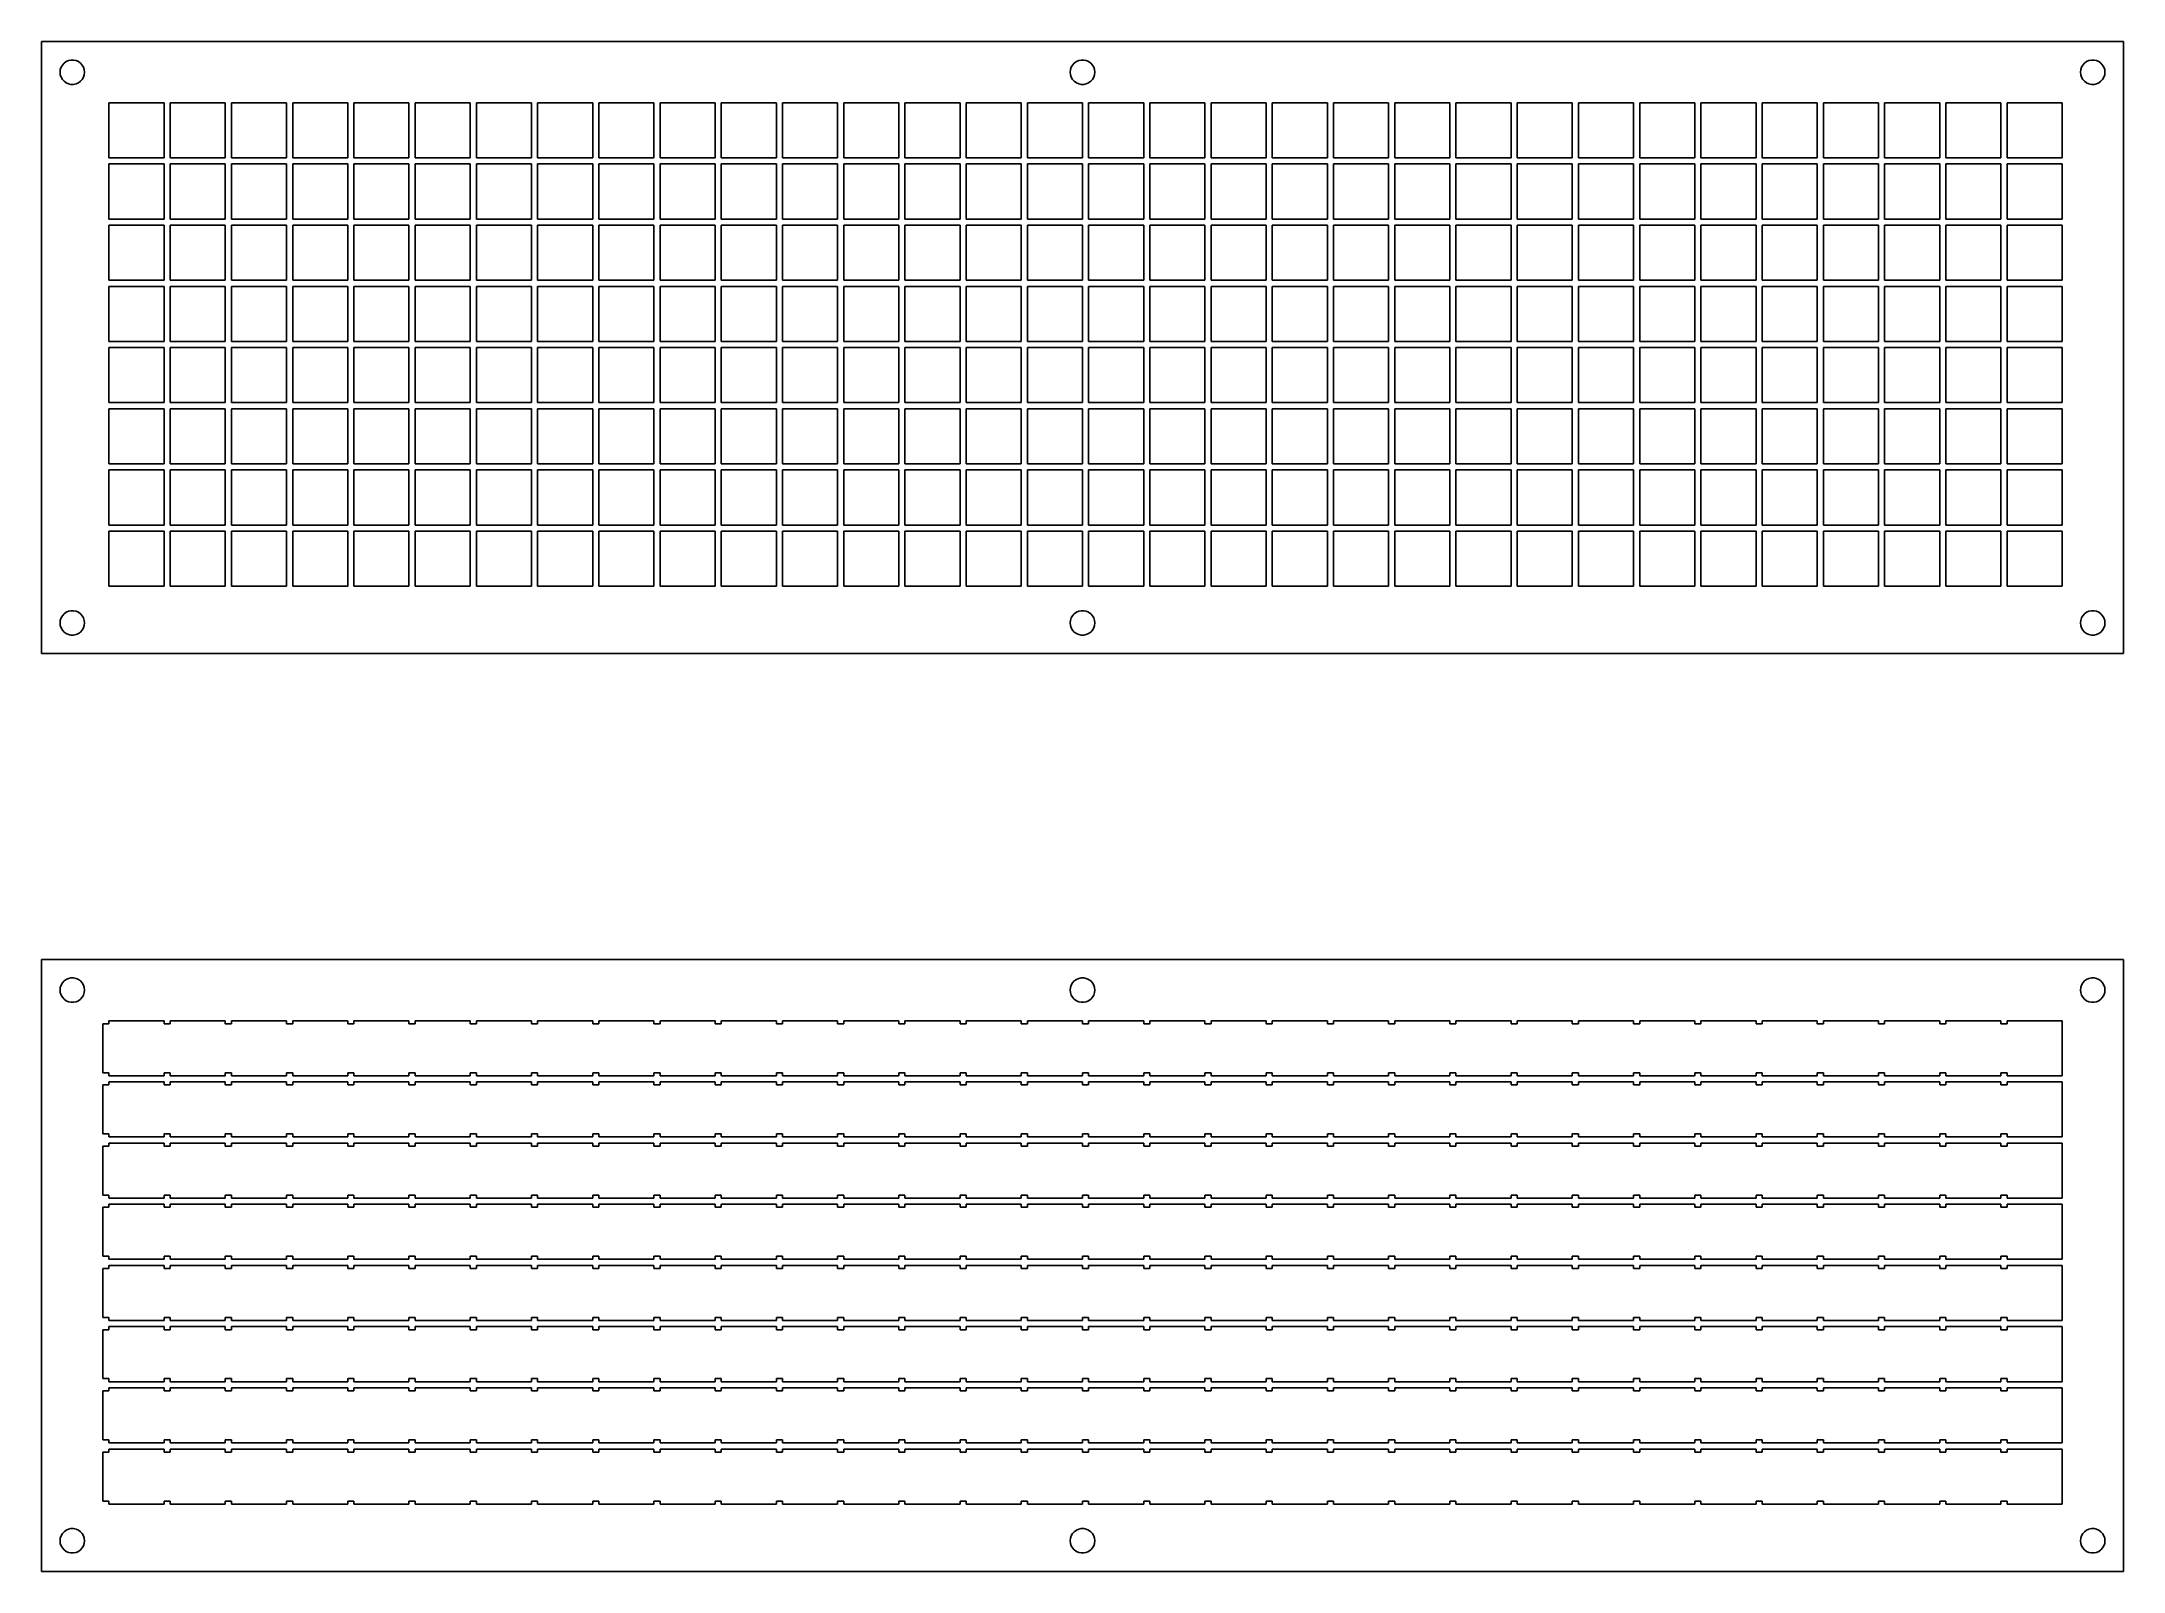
# Model space of a CAD drawing. Header units: metres. Extents: x 0 to 340, y 0 to 250.
import ezdxf

# ---------------------------------------------------------------- set-up
doc = ezdxf.new("R2010")
doc.units = ezdxf.units.M

msp = doc.modelspace()

# ---------------------------------------------------------------- linework, layer by layer
for p, q in [((340, 250), (0, 250)), ((0, 250), (0, 150)), ((340, 150), (340, 250)), ((3, 245), (3.0437, 245.416)), ((3.0437, 244.584), (3, 245)), ((3.0437, 245.416), (3.1729, 245.813)), ((3.1729, 245.813), (3.38196, 246.176)), ((3.38196, 246.176), (3.66173, 246.486)), ((3.66173, 246.486), (4, 246.732)), ((4, 246.732), (4.38196, 246.902)), ((4.38196, 246.902), (4.79094, 246.989)), ((4.79094, 246.989), (5.20905, 246.989)), ((5.20905, 246.989), (5.61803, 246.902)), ((5.61803, 246.902), (6, 246.732)), ((6, 246.732), (6.33826, 246.486)), ((6.33826, 246.486), (6.61803, 246.176)), ((6.61803, 246.176), (6.82709, 245.813)), ((6.82709, 245.813), (6.95628, 245.416)), ((6.95628, 245.416), (7, 245)), ((7, 245), (6.95628, 244.584)), ((168, 245), (168.044, 245.416)), ((168.044, 244.584), (168, 245)), ((168.044, 245.416), (168.173, 245.813)), ((168.173, 245.813), (168.382, 246.176)), ((168.382, 246.176), (168.662, 246.486)), ((168.662, 246.486), (169, 246.732)), ((169, 246.732), (169.382, 246.902)), ((169.382, 246.902), (169.791, 246.989)), ((169.791, 246.989), (170.209, 246.989)), ((170.209, 246.989), (170.618, 246.902)), ((170.618, 246.902), (171, 246.732)), ((171, 246.732), (171.338, 246.486)), ((171.338, 246.486), (171.618, 246.176)), ((171.618, 246.176), (171.827, 245.813)), ((171.827, 245.813), (171.956, 245.416)), ((171.956, 245.416), (172, 245)), ((172, 245), (171.956, 244.584)), ((333, 245), (333.044, 245.416)), ((333.044, 244.584), (333, 245)), ((333.044, 245.416), (333.173, 245.813)), ((333.173, 245.813), (333.382, 246.176)), ((333.382, 246.176), (333.662, 246.486)), ((333.662, 246.486), (334, 246.732)), ((334, 246.732), (334.382, 246.902)), ((334.382, 246.902), (334.791, 246.989)), ((334.791, 246.989), (335.209, 246.989)), ((335.209, 246.989), (335.618, 246.902)), ((335.618, 246.902), (336, 246.732)), ((336, 246.732), (336.338, 246.486)), ((336.338, 246.486), (336.618, 246.176)), ((336.618, 246.176), (336.827, 245.813)), ((336.827, 245.813), (336.956, 245.416)), ((336.956, 245.416), (337, 245)), ((337, 245), (336.956, 244.584)), ((3.1729, 244.187), (3.0437, 244.584)), ((3.38196, 243.824), (3.1729, 244.187)), ((3.66173, 243.514), (3.38196, 243.824)), ((4, 243.268), (3.66173, 243.514)), ((4.38196, 243.098), (4, 243.268)), ((4.79094, 243.011), (4.38196, 243.098)), ((5.20905, 243.011), (4.79094, 243.011)), ((5.61803, 243.098), (5.20905, 243.011)), ((6, 243.268), (5.61803, 243.098)), ((6.33826, 243.514), (6, 243.268)), ((6.61803, 243.824), (6.33826, 243.514)), ((6.82709, 244.187), (6.61803, 243.824)), ((6.95628, 244.584), (6.82709, 244.187)), ((168.173, 244.187), (168.044, 244.584)), ((168.382, 243.824), (168.173, 244.187)), ((168.662, 243.514), (168.382, 243.824)), ((169, 243.268), (168.662, 243.514)), ((169.382, 243.098), (169, 243.268)), ((169.791, 243.011), (169.382, 243.098)), ((170.209, 243.011), (169.791, 243.011)), ((170.618, 243.098), (170.209, 243.011)), ((171, 243.268), (170.618, 243.098)), ((171.338, 243.514), (171, 243.268)), ((171.618, 243.824), (171.338, 243.514)), ((171.827, 244.187), (171.618, 243.824)), ((171.956, 244.584), (171.827, 244.187)), ((333.173, 244.187), (333.044, 244.584)), ((333.382, 243.824), (333.173, 244.187)), ((333.662, 243.514), (333.382, 243.824)), ((334, 243.268), (333.662, 243.514)), ((334.382, 243.098), (334, 243.268)), ((334.791, 243.011), (334.382, 243.098)), ((335.209, 243.011), (334.791, 243.011)), ((335.618, 243.098), (335.209, 243.011)), ((336, 243.268), (335.618, 243.098)), ((336.338, 243.514), (336, 243.268)), ((336.618, 243.824), (336.338, 243.514)), ((336.827, 244.187), (336.618, 243.824)), ((336.956, 244.584), (336.827, 244.187)), ((11, 231), (11, 240)), ((11, 240), (20, 240)), ((20, 240), (20, 231)), ((21, 231), (21, 240)), ((21, 240), (30, 240)), ((30, 240), (30, 231)), ((31, 231), (31, 240)), ((31, 240), (40, 240)), ((40, 240), (40, 231)), ((41, 231), (41, 240)), ((41, 240), (50, 240)), ((50, 240), (50, 231)), ((51, 231), (51, 240)), ((51, 240), (60, 240)), ((60, 240), (60, 231)), ((61, 231), (61, 240)), ((61, 240), (70, 240)), ((70, 240), (70, 231)), ((71, 231), (71, 240)), ((71, 240), (80, 240)), ((80, 240), (80, 231)), ((81, 231), (81, 240)), ((81, 240), (90, 240)), ((90, 240), (90, 231)), ((91, 231), (91, 240)), ((91, 240), (100, 240)), ((100, 240), (100, 231)), ((101, 231), (101, 240)), ((101, 240), (110, 240)), ((110, 240), (110, 231)), ((111, 231), (111, 240)), ((111, 240), (120, 240)), ((120, 240), (120, 231)), ((121, 231), (121, 240)), ((121, 240), (130, 240)), ((130, 240), (130, 231)), ((131, 231), (131, 240)), ((131, 240), (140, 240)), ((140, 240), (140, 231)), ((141, 231), (141, 240)), ((141, 240), (150, 240)), ((150, 240), (150, 231)), ((151, 231), (151, 240)), ((151, 240), (160, 240)), ((160, 240), (160, 231)), ((161, 231), (161, 240)), ((161, 240), (170, 240)), ((170, 240), (170, 231)), ((171, 231), (171, 240)), ((171, 240), (180, 240)), ((180, 240), (180, 231)), ((181, 231), (181, 240)), ((181, 240), (190, 240)), ((190, 240), (190, 231)), ((191, 231), (191, 240)), ((191, 240), (200, 240)), ((200, 240), (200, 231)), ((201, 231), (201, 240)), ((201, 240), (210, 240)), ((210, 240), (210, 231)), ((211, 231), (211, 240)), ((211, 240), (220, 240)), ((220, 240), (220, 231)), ((221, 231), (221, 240)), ((221, 240), (230, 240)), ((230, 240), (230, 231)), ((231, 231), (231, 240)), ((231, 240), (240, 240)), ((240, 240), (240, 231)), ((241, 231), (241, 240)), ((241, 240), (250, 240)), ((250, 240), (250, 231)), ((251, 231), (251, 240)), ((251, 240), (260, 240)), ((260, 240), (260, 231)), ((261, 231), (261, 240)), ((261, 240), (270, 240)), ((270, 240), (270, 231)), ((271, 231), (271, 240)), ((271, 240), (280, 240)), ((280, 240), (280, 231)), ((281, 231), (281, 240)), ((281, 240), (290, 240)), ((290, 240), (290, 231)), ((291, 231), (291, 240)), ((291, 240), (300, 240)), ((300, 240), (300, 231)), ((301, 231), (301, 240)), ((301, 240), (310, 240)), ((310, 240), (310, 231)), ((311, 231), (311, 240)), ((311, 240), (320, 240)), ((320, 240), (320, 231)), ((321, 231), (321, 240)), ((321, 240), (330, 240)), ((330, 240), (330, 231)), ((20, 231), (11, 231)), ((11, 221), (11, 230)), ((11, 230), (20, 230)), ((20, 230), (20, 221)), ((30, 231), (21, 231)), ((21, 221), (21, 230)), ((21, 230), (30, 230)), ((30, 230), (30, 221)), ((40, 231), (31, 231)), ((31, 221), (31, 230)), ((31, 230), (40, 230)), ((40, 230), (40, 221)), ((50, 231), (41, 231)), ((41, 221), (41, 230)), ((41, 230), (50, 230)), ((50, 230), (50, 221)), ((60, 231), (51, 231)), ((51, 221), (51, 230)), ((51, 230), (60, 230)), ((60, 230), (60, 221)), ((70, 231), (61, 231)), ((61, 221), (61, 230)), ((61, 230), (70, 230)), ((70, 230), (70, 221)), ((80, 231), (71, 231)), ((71, 221), (71, 230)), ((71, 230), (80, 230)), ((80, 230), (80, 221)), ((90, 231), (81, 231)), ((81, 221), (81, 230)), ((81, 230), (90, 230)), ((90, 230), (90, 221)), ((100, 231), (91, 231)), ((91, 221), (91, 230)), ((91, 230), (100, 230)), ((100, 230), (100, 221)), ((110, 231), (101, 231)), ((101, 221), (101, 230)), ((101, 230), (110, 230)), ((110, 230), (110, 221)), ((120, 231), (111, 231)), ((111, 221), (111, 230)), ((111, 230), (120, 230)), ((120, 230), (120, 221)), ((130, 231), (121, 231)), ((121, 221), (121, 230)), ((121, 230), (130, 230)), ((130, 230), (130, 221)), ((140, 231), (131, 231)), ((131, 221), (131, 230)), ((131, 230), (140, 230)), ((140, 230), (140, 221)), ((150, 231), (141, 231)), ((141, 221), (141, 230)), ((141, 230), (150, 230)), ((150, 230), (150, 221)), ((160, 231), (151, 231)), ((151, 221), (151, 230)), ((151, 230), (160, 230)), ((160, 230), (160, 221)), ((170, 231), (161, 231)), ((161, 221), (161, 230)), ((161, 230), (170, 230)), ((170, 230), (170, 221)), ((180, 231), (171, 231)), ((171, 221), (171, 230)), ((171, 230), (180, 230)), ((180, 230), (180, 221)), ((190, 231), (181, 231)), ((181, 221), (181, 230)), ((181, 230), (190, 230)), ((190, 230), (190, 221)), ((200, 231), (191, 231)), ((191, 221), (191, 230)), ((191, 230), (200, 230)), ((200, 230), (200, 221)), ((210, 231), (201, 231)), ((201, 221), (201, 230)), ((201, 230), (210, 230)), ((210, 230), (210, 221)), ((220, 231), (211, 231)), ((211, 221), (211, 230)), ((211, 230), (220, 230)), ((220, 230), (220, 221)), ((230, 231), (221, 231)), ((221, 221), (221, 230)), ((221, 230), (230, 230)), ((230, 230), (230, 221)), ((240, 231), (231, 231)), ((231, 221), (231, 230)), ((231, 230), (240, 230)), ((240, 230), (240, 221)), ((250, 231), (241, 231)), ((241, 221), (241, 230)), ((241, 230), (250, 230)), ((250, 230), (250, 221)), ((260, 231), (251, 231)), ((251, 221), (251, 230)), ((251, 230), (260, 230)), ((260, 230), (260, 221)), ((270, 231), (261, 231)), ((261, 221), (261, 230)), ((261, 230), (270, 230)), ((270, 230), (270, 221)), ((280, 231), (271, 231)), ((271, 221), (271, 230)), ((271, 230), (280, 230)), ((280, 230), (280, 221)), ((290, 231), (281, 231)), ((281, 221), (281, 230)), ((281, 230), (290, 230)), ((290, 230), (290, 221)), ((300, 231), (291, 231)), ((291, 221), (291, 230)), ((291, 230), (300, 230)), ((300, 230), (300, 221)), ((310, 231), (301, 231)), ((301, 221), (301, 230)), ((301, 230), (310, 230)), ((310, 230), (310, 221)), ((320, 231), (311, 231)), ((311, 221), (311, 230)), ((311, 230), (320, 230)), ((320, 230), (320, 221)), ((330, 231), (321, 231)), ((321, 221), (321, 230)), ((321, 230), (330, 230)), ((330, 230), (330, 221)), ((20, 221), (11, 221)), ((30, 221), (21, 221)), ((40, 221), (31, 221)), ((50, 221), (41, 221)), ((60, 221), (51, 221)), ((70, 221), (61, 221)), ((80, 221), (71, 221)), ((90, 221), (81, 221)), ((100, 221), (91, 221)), ((110, 221), (101, 221)), ((120, 221), (111, 221)), ((130, 221), (121, 221)), ((140, 221), (131, 221)), ((150, 221), (141, 221)), ((160, 221), (151, 221)), ((170, 221), (161, 221)), ((180, 221), (171, 221)), ((190, 221), (181, 221)), ((200, 221), (191, 221)), ((210, 221), (201, 221)), ((220, 221), (211, 221)), ((230, 221), (221, 221)), ((240, 221), (231, 221)), ((250, 221), (241, 221)), ((260, 221), (251, 221)), ((270, 221), (261, 221)), ((280, 221), (271, 221)), ((290, 221), (281, 221)), ((300, 221), (291, 221)), ((310, 221), (301, 221)), ((320, 221), (311, 221)), ((330, 221), (321, 221)), ((11, 211), (11, 220)), ((11, 220), (20, 220)), ((20, 220), (20, 211)), ((21, 211), (21, 220)), ((21, 220), (30, 220)), ((30, 220), (30, 211)), ((31, 211), (31, 220)), ((31, 220), (40, 220)), ((40, 220), (40, 211)), ((41, 211), (41, 220)), ((41, 220), (50, 220)), ((50, 220), (50, 211)), ((51, 211), (51, 220)), ((51, 220), (60, 220)), ((60, 220), (60, 211)), ((61, 211), (61, 220)), ((61, 220), (70, 220)), ((70, 220), (70, 211)), ((71, 211), (71, 220)), ((71, 220), (80, 220)), ((80, 220), (80, 211)), ((81, 211), (81, 220)), ((81, 220), (90, 220)), ((90, 220), (90, 211)), ((91, 211), (91, 220)), ((91, 220), (100, 220)), ((100, 220), (100, 211)), ((101, 211), (101, 220)), ((101, 220), (110, 220)), ((110, 220), (110, 211)), ((111, 211), (111, 220)), ((111, 220), (120, 220)), ((120, 220), (120, 211)), ((121, 211), (121, 220)), ((121, 220), (130, 220)), ((130, 220), (130, 211)), ((131, 211), (131, 220)), ((131, 220), (140, 220)), ((140, 220), (140, 211)), ((141, 211), (141, 220)), ((141, 220), (150, 220)), ((150, 220), (150, 211)), ((151, 211), (151, 220)), ((151, 220), (160, 220)), ((160, 220), (160, 211)), ((161, 211), (161, 220)), ((161, 220), (170, 220)), ((170, 220), (170, 211)), ((171, 211), (171, 220)), ((171, 220), (180, 220)), ((180, 220), (180, 211)), ((181, 211), (181, 220)), ((181, 220), (190, 220)), ((190, 220), (190, 211)), ((191, 211), (191, 220)), ((191, 220), (200, 220)), ((200, 220), (200, 211)), ((201, 211), (201, 220)), ((201, 220), (210, 220)), ((210, 220), (210, 211)), ((211, 211), (211, 220)), ((211, 220), (220, 220)), ((220, 220), (220, 211)), ((221, 211), (221, 220)), ((221, 220), (230, 220)), ((230, 220), (230, 211)), ((231, 211), (231, 220)), ((231, 220), (240, 220)), ((240, 220), (240, 211)), ((241, 211), (241, 220)), ((241, 220), (250, 220)), ((250, 220), (250, 211)), ((251, 211), (251, 220)), ((251, 220), (260, 220)), ((260, 220), (260, 211)), ((261, 211), (261, 220)), ((261, 220), (270, 220)), ((270, 220), (270, 211)), ((271, 211), (271, 220)), ((271, 220), (280, 220)), ((280, 220), (280, 211)), ((281, 211), (281, 220)), ((281, 220), (290, 220)), ((290, 220), (290, 211)), ((291, 211), (291, 220)), ((291, 220), (300, 220)), ((300, 220), (300, 211)), ((301, 211), (301, 220)), ((301, 220), (310, 220)), ((310, 220), (310, 211)), ((311, 211), (311, 220)), ((311, 220), (320, 220)), ((320, 220), (320, 211)), ((321, 211), (321, 220)), ((321, 220), (330, 220)), ((330, 220), (330, 211)), ((20, 211), (11, 211)), ((30, 211), (21, 211)), ((40, 211), (31, 211)), ((50, 211), (41, 211)), ((60, 211), (51, 211)), ((70, 211), (61, 211)), ((80, 211), (71, 211)), ((90, 211), (81, 211)), ((100, 211), (91, 211)), ((110, 211), (101, 211)), ((120, 211), (111, 211)), ((130, 211), (121, 211)), ((140, 211), (131, 211)), ((150, 211), (141, 211)), ((160, 211), (151, 211)), ((170, 211), (161, 211)), ((180, 211), (171, 211)), ((190, 211), (181, 211)), ((200, 211), (191, 211)), ((210, 211), (201, 211)), ((220, 211), (211, 211)), ((230, 211), (221, 211)), ((240, 211), (231, 211)), ((250, 211), (241, 211)), ((260, 211), (251, 211)), ((270, 211), (261, 211)), ((280, 211), (271, 211)), ((290, 211), (281, 211)), ((300, 211), (291, 211)), ((310, 211), (301, 211)), ((320, 211), (311, 211)), ((330, 211), (321, 211)), ((11, 201), (11, 210)), ((11, 210), (20, 210)), ((20, 210), (20, 201)), ((21, 201), (21, 210)), ((21, 210), (30, 210)), ((30, 210), (30, 201)), ((31, 201), (31, 210)), ((31, 210), (40, 210)), ((40, 210), (40, 201)), ((41, 201), (41, 210)), ((41, 210), (50, 210)), ((50, 210), (50, 201)), ((51, 201), (51, 210)), ((51, 210), (60, 210)), ((60, 210), (60, 201)), ((61, 201), (61, 210)), ((61, 210), (70, 210)), ((70, 210), (70, 201)), ((71, 201), (71, 210)), ((71, 210), (80, 210)), ((80, 210), (80, 201)), ((81, 201), (81, 210)), ((81, 210), (90, 210)), ((90, 210), (90, 201)), ((91, 201), (91, 210)), ((91, 210), (100, 210)), ((100, 210), (100, 201)), ((101, 201), (101, 210)), ((101, 210), (110, 210)), ((110, 210), (110, 201)), ((111, 201), (111, 210)), ((111, 210), (120, 210)), ((120, 210), (120, 201)), ((121, 201), (121, 210)), ((121, 210), (130, 210)), ((130, 210), (130, 201)), ((131, 201), (131, 210)), ((131, 210), (140, 210)), ((140, 210), (140, 201)), ((141, 201), (141, 210)), ((141, 210), (150, 210)), ((150, 210), (150, 201)), ((151, 201), (151, 210)), ((151, 210), (160, 210)), ((160, 210), (160, 201)), ((161, 201), (161, 210)), ((161, 210), (170, 210)), ((170, 210), (170, 201)), ((171, 201), (171, 210)), ((171, 210), (180, 210)), ((180, 210), (180, 201)), ((181, 201), (181, 210)), ((181, 210), (190, 210)), ((190, 210), (190, 201)), ((191, 201), (191, 210)), ((191, 210), (200, 210)), ((200, 210), (200, 201)), ((201, 201), (201, 210)), ((201, 210), (210, 210)), ((210, 210), (210, 201)), ((211, 201), (211, 210)), ((211, 210), (220, 210)), ((220, 210), (220, 201)), ((221, 201), (221, 210)), ((221, 210), (230, 210)), ((230, 210), (230, 201)), ((231, 201), (231, 210)), ((231, 210), (240, 210)), ((240, 210), (240, 201)), ((241, 201), (241, 210)), ((241, 210), (250, 210)), ((250, 210), (250, 201)), ((251, 201), (251, 210)), ((251, 210), (260, 210)), ((260, 210), (260, 201)), ((261, 201), (261, 210)), ((261, 210), (270, 210)), ((270, 210), (270, 201)), ((271, 201), (271, 210)), ((271, 210), (280, 210)), ((280, 210), (280, 201)), ((281, 201), (281, 210)), ((281, 210), (290, 210)), ((290, 210), (290, 201)), ((291, 201), (291, 210)), ((291, 210), (300, 210)), ((300, 210), (300, 201)), ((301, 201), (301, 210)), ((301, 210), (310, 210)), ((310, 210), (310, 201)), ((311, 201), (311, 210)), ((311, 210), (320, 210)), ((320, 210), (320, 201)), ((321, 201), (321, 210)), ((321, 210), (330, 210)), ((330, 210), (330, 201)), ((20, 201), (11, 201)), ((30, 201), (21, 201)), ((40, 201), (31, 201)), ((50, 201), (41, 201)), ((60, 201), (51, 201)), ((70, 201), (61, 201)), ((80, 201), (71, 201)), ((90, 201), (81, 201)), ((100, 201), (91, 201)), ((110, 201), (101, 201)), ((120, 201), (111, 201)), ((130, 201), (121, 201)), ((140, 201), (131, 201)), ((150, 201), (141, 201)), ((160, 201), (151, 201)), ((170, 201), (161, 201)), ((180, 201), (171, 201)), ((190, 201), (181, 201)), ((200, 201), (191, 201)), ((210, 201), (201, 201)), ((220, 201), (211, 201)), ((230, 201), (221, 201)), ((240, 201), (231, 201)), ((250, 201), (241, 201)), ((260, 201), (251, 201)), ((270, 201), (261, 201)), ((280, 201), (271, 201)), ((290, 201), (281, 201)), ((300, 201), (291, 201)), ((310, 201), (301, 201)), ((320, 201), (311, 201)), ((330, 201), (321, 201)), ((11, 191), (11, 200)), ((11, 200), (20, 200)), ((20, 200), (20, 191)), ((21, 191), (21, 200)), ((21, 200), (30, 200)), ((30, 200), (30, 191)), ((31, 191), (31, 200)), ((31, 200), (40, 200)), ((40, 200), (40, 191)), ((41, 191), (41, 200)), ((41, 200), (50, 200)), ((50, 200), (50, 191)), ((51, 191), (51, 200)), ((51, 200), (60, 200)), ((60, 200), (60, 191)), ((61, 191), (61, 200)), ((61, 200), (70, 200)), ((70, 200), (70, 191)), ((71, 191), (71, 200)), ((71, 200), (80, 200)), ((80, 200), (80, 191)), ((81, 191), (81, 200)), ((81, 200), (90, 200)), ((90, 200), (90, 191)), ((91, 191), (91, 200)), ((91, 200), (100, 200)), ((100, 200), (100, 191)), ((101, 191), (101, 200)), ((101, 200), (110, 200)), ((110, 200), (110, 191)), ((111, 191), (111, 200)), ((111, 200), (120, 200)), ((120, 200), (120, 191)), ((121, 191), (121, 200)), ((121, 200), (130, 200)), ((130, 200), (130, 191)), ((131, 191), (131, 200)), ((131, 200), (140, 200)), ((140, 200), (140, 191)), ((141, 191), (141, 200)), ((141, 200), (150, 200)), ((150, 200), (150, 191)), ((151, 191), (151, 200)), ((151, 200), (160, 200)), ((160, 200), (160, 191)), ((161, 191), (161, 200)), ((161, 200), (170, 200)), ((170, 200), (170, 191)), ((171, 191), (171, 200)), ((171, 200), (180, 200)), ((180, 200), (180, 191)), ((181, 191), (181, 200)), ((181, 200), (190, 200)), ((190, 200), (190, 191)), ((191, 191), (191, 200)), ((191, 200), (200, 200)), ((200, 200), (200, 191)), ((201, 191), (201, 200)), ((201, 200), (210, 200)), ((210, 200), (210, 191)), ((211, 191), (211, 200)), ((211, 200), (220, 200)), ((220, 200), (220, 191)), ((221, 191), (221, 200)), ((221, 200), (230, 200)), ((230, 200), (230, 191)), ((231, 191), (231, 200)), ((231, 200), (240, 200)), ((240, 200), (240, 191)), ((241, 191), (241, 200)), ((241, 200), (250, 200)), ((250, 200), (250, 191)), ((251, 191), (251, 200)), ((251, 200), (260, 200)), ((260, 200), (260, 191)), ((261, 191), (261, 200)), ((261, 200), (270, 200)), ((270, 200), (270, 191)), ((271, 191), (271, 200)), ((271, 200), (280, 200)), ((280, 200), (280, 191)), ((281, 191), (281, 200)), ((281, 200), (290, 200)), ((290, 200), (290, 191)), ((291, 191), (291, 200)), ((291, 200), (300, 200)), ((300, 200), (300, 191)), ((301, 191), (301, 200)), ((301, 200), (310, 200)), ((310, 200), (310, 191)), ((311, 191), (311, 200)), ((311, 200), (320, 200)), ((320, 200), (320, 191)), ((321, 191), (321, 200)), ((321, 200), (330, 200)), ((330, 200), (330, 191)), ((20, 191), (11, 191)), ((30, 191), (21, 191)), ((40, 191), (31, 191)), ((50, 191), (41, 191)), ((60, 191), (51, 191)), ((70, 191), (61, 191)), ((80, 191), (71, 191)), ((90, 191), (81, 191)), ((100, 191), (91, 191)), ((110, 191), (101, 191)), ((120, 191), (111, 191)), ((130, 191), (121, 191)), ((140, 191), (131, 191)), ((150, 191), (141, 191)), ((160, 191), (151, 191)), ((170, 191), (161, 191)), ((180, 191), (171, 191)), ((190, 191), (181, 191)), ((200, 191), (191, 191)), ((210, 191), (201, 191)), ((220, 191), (211, 191)), ((230, 191), (221, 191)), ((240, 191), (231, 191)), ((250, 191), (241, 191)), ((260, 191), (251, 191)), ((270, 191), (261, 191)), ((280, 191), (271, 191)), ((290, 191), (281, 191)), ((300, 191), (291, 191)), ((310, 191), (301, 191)), ((320, 191), (311, 191)), ((330, 191), (321, 191)), ((11, 181), (11, 190)), ((11, 190), (20, 190)), ((20, 190), (20, 181)), ((21, 181), (21, 190)), ((21, 190), (30, 190)), ((30, 190), (30, 181)), ((31, 181), (31, 190)), ((31, 190), (40, 190)), ((40, 190), (40, 181)), ((41, 181), (41, 190)), ((41, 190), (50, 190)), ((50, 190), (50, 181)), ((51, 181), (51, 190)), ((51, 190), (60, 190)), ((60, 190), (60, 181)), ((61, 181), (61, 190)), ((61, 190), (70, 190)), ((70, 190), (70, 181)), ((71, 181), (71, 190)), ((71, 190), (80, 190)), ((80, 190), (80, 181)), ((81, 181), (81, 190)), ((81, 190), (90, 190)), ((90, 190), (90, 181)), ((91, 181), (91, 190)), ((91, 190), (100, 190)), ((100, 190), (100, 181)), ((101, 181), (101, 190)), ((101, 190), (110, 190)), ((110, 190), (110, 181)), ((111, 181), (111, 190)), ((111, 190), (120, 190)), ((120, 190), (120, 181)), ((121, 181), (121, 190)), ((121, 190), (130, 190)), ((130, 190), (130, 181)), ((131, 181), (131, 190)), ((131, 190), (140, 190)), ((140, 190), (140, 181)), ((141, 181), (141, 190)), ((141, 190), (150, 190)), ((150, 190), (150, 181)), ((151, 181), (151, 190)), ((151, 190), (160, 190)), ((160, 190), (160, 181)), ((161, 181), (161, 190)), ((161, 190), (170, 190)), ((170, 190), (170, 181)), ((171, 181), (171, 190)), ((171, 190), (180, 190)), ((180, 190), (180, 181)), ((181, 181), (181, 190)), ((181, 190), (190, 190)), ((190, 190), (190, 181)), ((191, 181), (191, 190)), ((191, 190), (200, 190)), ((200, 190), (200, 181)), ((201, 181), (201, 190)), ((201, 190), (210, 190)), ((210, 190), (210, 181)), ((211, 181), (211, 190)), ((211, 190), (220, 190)), ((220, 190), (220, 181)), ((221, 181), (221, 190)), ((221, 190), (230, 190)), ((230, 190), (230, 181)), ((231, 181), (231, 190)), ((231, 190), (240, 190)), ((240, 190), (240, 181)), ((241, 181), (241, 190)), ((241, 190), (250, 190)), ((250, 190), (250, 181)), ((251, 181), (251, 190)), ((251, 190), (260, 190)), ((260, 190), (260, 181)), ((261, 181), (261, 190)), ((261, 190), (270, 190)), ((270, 190), (270, 181)), ((271, 181), (271, 190)), ((271, 190), (280, 190)), ((280, 190), (280, 181)), ((281, 181), (281, 190)), ((281, 190), (290, 190)), ((290, 190), (290, 181)), ((291, 181), (291, 190)), ((291, 190), (300, 190)), ((300, 190), (300, 181)), ((301, 181), (301, 190)), ((301, 190), (310, 190)), ((310, 190), (310, 181)), ((311, 181), (311, 190)), ((311, 190), (320, 190)), ((320, 190), (320, 181)), ((321, 181), (321, 190)), ((321, 190), (330, 190)), ((330, 190), (330, 181)), ((20, 181), (11, 181)), ((30, 181), (21, 181)), ((40, 181), (31, 181)), ((50, 181), (41, 181)), ((60, 181), (51, 181)), ((70, 181), (61, 181)), ((80, 181), (71, 181)), ((90, 181), (81, 181)), ((100, 181), (91, 181)), ((110, 181), (101, 181)), ((120, 181), (111, 181)), ((130, 181), (121, 181)), ((140, 181), (131, 181)), ((150, 181), (141, 181)), ((160, 181), (151, 181)), ((170, 181), (161, 181)), ((180, 181), (171, 181)), ((190, 181), (181, 181)), ((200, 181), (191, 181)), ((210, 181), (201, 181)), ((220, 181), (211, 181)), ((230, 181), (221, 181)), ((240, 181), (231, 181)), ((250, 181), (241, 181)), ((260, 181), (251, 181)), ((270, 181), (261, 181)), ((280, 181), (271, 181)), ((290, 181), (281, 181)), ((300, 181), (291, 181)), ((310, 181), (301, 181)), ((320, 181), (311, 181)), ((330, 181), (321, 181)), ((11, 171), (11, 180)), ((11, 180), (20, 180)), ((20, 180), (20, 171)), ((21, 171), (21, 180)), ((21, 180), (30, 180)), ((30, 180), (30, 171)), ((31, 171), (31, 180)), ((31, 180), (40, 180)), ((40, 180), (40, 171)), ((41, 171), (41, 180)), ((41, 180), (50, 180)), ((50, 180), (50, 171)), ((51, 171), (51, 180)), ((51, 180), (60, 180)), ((60, 180), (60, 171)), ((61, 171), (61, 180)), ((61, 180), (70, 180)), ((70, 180), (70, 171)), ((71, 171), (71, 180)), ((71, 180), (80, 180)), ((80, 180), (80, 171)), ((81, 171), (81, 180)), ((81, 180), (90, 180)), ((90, 180), (90, 171)), ((91, 171), (91, 180)), ((91, 180), (100, 180)), ((100, 180), (100, 171)), ((101, 171), (101, 180)), ((101, 180), (110, 180)), ((110, 180), (110, 171)), ((111, 171), (111, 180)), ((111, 180), (120, 180)), ((120, 180), (120, 171)), ((121, 171), (121, 180)), ((121, 180), (130, 180)), ((130, 180), (130, 171)), ((131, 171), (131, 180)), ((131, 180), (140, 180)), ((140, 180), (140, 171)), ((141, 171), (141, 180)), ((141, 180), (150, 180)), ((150, 180), (150, 171)), ((151, 171), (151, 180)), ((151, 180), (160, 180)), ((160, 180), (160, 171)), ((161, 171), (161, 180)), ((161, 180), (170, 180)), ((170, 180), (170, 171)), ((171, 171), (171, 180)), ((171, 180), (180, 180)), ((180, 180), (180, 171)), ((181, 171), (181, 180)), ((181, 180), (190, 180)), ((190, 180), (190, 171)), ((191, 171), (191, 180)), ((191, 180), (200, 180)), ((200, 180), (200, 171)), ((201, 171), (201, 180)), ((201, 180), (210, 180)), ((210, 180), (210, 171)), ((211, 171), (211, 180)), ((211, 180), (220, 180)), ((220, 180), (220, 171)), ((221, 171), (221, 180)), ((221, 180), (230, 180)), ((230, 180), (230, 171)), ((231, 171), (231, 180)), ((231, 180), (240, 180)), ((240, 180), (240, 171)), ((241, 171), (241, 180)), ((241, 180), (250, 180)), ((250, 180), (250, 171)), ((251, 171), (251, 180)), ((251, 180), (260, 180)), ((260, 180), (260, 171)), ((261, 171), (261, 180)), ((261, 180), (270, 180)), ((270, 180), (270, 171)), ((271, 171), (271, 180)), ((271, 180), (280, 180)), ((280, 180), (280, 171)), ((281, 171), (281, 180)), ((281, 180), (290, 180)), ((290, 180), (290, 171)), ((291, 171), (291, 180)), ((291, 180), (300, 180)), ((300, 180), (300, 171)), ((301, 171), (301, 180)), ((301, 180), (310, 180)), ((310, 180), (310, 171)), ((311, 171), (311, 180)), ((311, 180), (320, 180)), ((320, 180), (320, 171)), ((321, 171), (321, 180)), ((321, 180), (330, 180)), ((330, 180), (330, 171)), ((20, 171), (11, 171)), ((11, 161), (11, 170)), ((11, 170), (20, 170)), ((20, 170), (20, 161)), ((30, 171), (21, 171)), ((21, 161), (21, 170)), ((21, 170), (30, 170)), ((30, 170), (30, 161)), ((40, 171), (31, 171)), ((31, 161), (31, 170)), ((31, 170), (40, 170)), ((40, 170), (40, 161)), ((50, 171), (41, 171)), ((41, 161), (41, 170)), ((41, 170), (50, 170)), ((50, 170), (50, 161)), ((60, 171), (51, 171)), ((51, 161), (51, 170)), ((51, 170), (60, 170)), ((60, 170), (60, 161)), ((70, 171), (61, 171)), ((61, 161), (61, 170)), ((61, 170), (70, 170)), ((70, 170), (70, 161)), ((80, 171), (71, 171)), ((71, 161), (71, 170)), ((71, 170), (80, 170)), ((80, 170), (80, 161)), ((90, 171), (81, 171)), ((81, 161), (81, 170)), ((81, 170), (90, 170)), ((90, 170), (90, 161)), ((100, 171), (91, 171)), ((91, 161), (91, 170)), ((91, 170), (100, 170)), ((100, 170), (100, 161)), ((110, 171), (101, 171)), ((101, 161), (101, 170)), ((101, 170), (110, 170)), ((110, 170), (110, 161)), ((120, 171), (111, 171)), ((111, 161), (111, 170)), ((111, 170), (120, 170)), ((120, 170), (120, 161)), ((130, 171), (121, 171)), ((121, 161), (121, 170)), ((121, 170), (130, 170)), ((130, 170), (130, 161)), ((140, 171), (131, 171)), ((131, 161), (131, 170)), ((131, 170), (140, 170)), ((140, 170), (140, 161)), ((150, 171), (141, 171)), ((141, 161), (141, 170)), ((141, 170), (150, 170)), ((150, 170), (150, 161)), ((160, 171), (151, 171)), ((151, 161), (151, 170)), ((151, 170), (160, 170)), ((160, 170), (160, 161)), ((170, 171), (161, 171)), ((161, 161), (161, 170)), ((161, 170), (170, 170)), ((170, 170), (170, 161)), ((180, 171), (171, 171)), ((171, 161), (171, 170)), ((171, 170), (180, 170)), ((180, 170), (180, 161)), ((190, 171), (181, 171)), ((181, 161), (181, 170)), ((181, 170), (190, 170)), ((190, 170), (190, 161)), ((200, 171), (191, 171)), ((191, 161), (191, 170)), ((191, 170), (200, 170)), ((200, 170), (200, 161)), ((210, 171), (201, 171)), ((201, 161), (201, 170)), ((201, 170), (210, 170)), ((210, 170), (210, 161)), ((220, 171), (211, 171)), ((211, 161), (211, 170)), ((211, 170), (220, 170)), ((220, 170), (220, 161)), ((230, 171), (221, 171)), ((221, 161), (221, 170)), ((221, 170), (230, 170)), ((230, 170), (230, 161)), ((240, 171), (231, 171)), ((231, 161), (231, 170)), ((231, 170), (240, 170)), ((240, 170), (240, 161)), ((250, 171), (241, 171)), ((241, 161), (241, 170)), ((241, 170), (250, 170)), ((250, 170), (250, 161)), ((260, 171), (251, 171)), ((251, 161), (251, 170)), ((251, 170), (260, 170)), ((260, 170), (260, 161)), ((270, 171), (261, 171)), ((261, 161), (261, 170)), ((261, 170), (270, 170)), ((270, 170), (270, 161)), ((280, 171), (271, 171)), ((271, 161), (271, 170)), ((271, 170), (280, 170)), ((280, 170), (280, 161)), ((290, 171), (281, 171)), ((281, 161), (281, 170)), ((281, 170), (290, 170)), ((290, 170), (290, 161)), ((300, 171), (291, 171)), ((291, 161), (291, 170)), ((291, 170), (300, 170)), ((300, 170), (300, 161)), ((310, 171), (301, 171)), ((301, 161), (301, 170)), ((301, 170), (310, 170)), ((310, 170), (310, 161)), ((320, 171), (311, 171)), ((311, 161), (311, 170)), ((311, 170), (320, 170)), ((320, 170), (320, 161)), ((330, 171), (321, 171)), ((321, 161), (321, 170)), ((321, 170), (330, 170)), ((330, 170), (330, 161)), ((20, 161), (11, 161)), ((30, 161), (21, 161)), ((40, 161), (31, 161)), ((50, 161), (41, 161)), ((60, 161), (51, 161)), ((70, 161), (61, 161)), ((80, 161), (71, 161)), ((90, 161), (81, 161)), ((100, 161), (91, 161)), ((110, 161), (101, 161)), ((120, 161), (111, 161)), ((130, 161), (121, 161)), ((140, 161), (131, 161)), ((150, 161), (141, 161)), ((160, 161), (151, 161)), ((170, 161), (161, 161)), ((180, 161), (171, 161)), ((190, 161), (181, 161)), ((200, 161), (191, 161)), ((210, 161), (201, 161)), ((220, 161), (211, 161)), ((230, 161), (221, 161)), ((240, 161), (231, 161)), ((250, 161), (241, 161)), ((260, 161), (251, 161)), ((270, 161), (261, 161)), ((280, 161), (271, 161)), ((290, 161), (281, 161)), ((300, 161), (291, 161)), ((310, 161), (301, 161)), ((320, 161), (311, 161)), ((330, 161), (321, 161)), ((3.38196, 156.176), (3.66173, 156.486)), ((3.66173, 156.486), (4, 156.732)), ((4, 156.732), (4.38196, 156.902)), ((4.38196, 156.902), (4.79094, 156.989)), ((4.79094, 156.989), (5.20905, 156.989)), ((5.20905, 156.989), (5.61803, 156.902)), ((5.61803, 156.902), (6, 156.732)), ((6, 156.732), (6.33826, 156.486)), ((6.33826, 156.486), (6.61803, 156.176)), ((168.382, 156.176), (168.662, 156.486)), ((168.662, 156.486), (169, 156.732)), ((169, 156.732), (169.382, 156.902)), ((169.382, 156.902), (169.791, 156.989)), ((169.791, 156.989), (170.209, 156.989)), ((170.209, 156.989), (170.618, 156.902)), ((170.618, 156.902), (171, 156.732)), ((171, 156.732), (171.338, 156.486)), ((171.338, 156.486), (171.618, 156.176)), ((333.382, 156.176), (333.662, 156.486)), ((333.662, 156.486), (334, 156.732)), ((334, 156.732), (334.382, 156.902)), ((334.382, 156.902), (334.791, 156.989)), ((334.791, 156.989), (335.209, 156.989)), ((335.209, 156.989), (335.618, 156.902)), ((335.618, 156.902), (336, 156.732)), ((336, 156.732), (336.338, 156.486)), ((336.338, 156.486), (336.618, 156.176)), ((3, 155), (3.0437, 155.416)), ((3.0437, 154.584), (3, 155)), ((3.0437, 155.416), (3.1729, 155.813)), ((3.1729, 154.187), (3.0437, 154.584)), ((3.1729, 155.813), (3.38196, 156.176)), ((3.38196, 153.824), (3.1729, 154.187)), ((3.66173, 153.514), (3.38196, 153.824)), ((4, 153.268), (3.66173, 153.514)), ((4.38196, 153.098), (4, 153.268)), ((4.79094, 153.011), (4.38196, 153.098)), ((5.20905, 153.011), (4.79094, 153.011)), ((5.61803, 153.098), (5.20905, 153.011)), ((6, 153.268), (5.61803, 153.098)), ((6.33826, 153.514), (6, 153.268)), ((6.61803, 153.824), (6.33826, 153.514)), ((6.61803, 156.176), (6.82709, 155.813)), ((6.82709, 154.187), (6.61803, 153.824)), ((6.82709, 155.813), (6.95628, 155.416)), ((6.95628, 154.584), (6.82709, 154.187)), ((6.95628, 155.416), (7, 155)), ((7, 155), (6.95628, 154.584)), ((168, 155), (168.044, 155.416)), ((168.044, 154.584), (168, 155)), ((168.044, 155.416), (168.173, 155.813)), ((168.173, 154.187), (168.044, 154.584)), ((168.173, 155.813), (168.382, 156.176)), ((168.382, 153.824), (168.173, 154.187)), ((168.662, 153.514), (168.382, 153.824)), ((169, 153.268), (168.662, 153.514)), ((169.382, 153.098), (169, 153.268)), ((169.791, 153.011), (169.382, 153.098)), ((170.209, 153.011), (169.791, 153.011)), ((170.618, 153.098), (170.209, 153.011)), ((171, 153.268), (170.618, 153.098)), ((171.338, 153.514), (171, 153.268)), ((171.618, 153.824), (171.338, 153.514)), ((171.618, 156.176), (171.827, 155.813)), ((171.827, 154.187), (171.618, 153.824)), ((171.827, 155.813), (171.956, 155.416)), ((171.956, 154.584), (171.827, 154.187)), ((171.956, 155.416), (172, 155)), ((172, 155), (171.956, 154.584)), ((333, 155), (333.044, 155.416)), ((333.044, 154.584), (333, 155)), ((333.044, 155.416), (333.173, 155.813)), ((333.173, 154.187), (333.044, 154.584)), ((333.173, 155.813), (333.382, 156.176)), ((333.382, 153.824), (333.173, 154.187)), ((333.662, 153.514), (333.382, 153.824)), ((334, 153.268), (333.662, 153.514)), ((334.382, 153.098), (334, 153.268)), ((334.791, 153.011), (334.382, 153.098)), ((335.209, 153.011), (334.791, 153.011)), ((335.618, 153.098), (335.209, 153.011)), ((336, 153.268), (335.618, 153.098)), ((336.338, 153.514), (336, 153.268)), ((336.618, 153.824), (336.338, 153.514)), ((336.618, 156.176), (336.827, 155.813)), ((336.827, 154.187), (336.618, 153.824)), ((336.827, 155.813), (336.956, 155.416)), ((336.956, 154.584), (336.827, 154.187)), ((336.956, 155.416), (337, 155)), ((337, 155), (336.956, 154.584)), ((0, 150), (340, 150)), ((340, 100), (0, 100)), ((0, 100), (0, 0)), ((340, 0), (340, 100)), ((3, 95), (3.0437, 95.4158)), ((3.0437, 95.4158), (3.1729, 95.8135)), ((3.1729, 95.8135), (3.38196, 96.1756)), ((3.38196, 96.1756), (3.66173, 96.4863)), ((3.66173, 96.4863), (4, 96.732)), ((4, 96.732), (4.38196, 96.9021)), ((4.38196, 96.9021), (4.79094, 96.989)), ((4.79094, 96.989), (5.20905, 96.989)), ((5.20905, 96.989), (5.61803, 96.9021)), ((5.61803, 96.9021), (6, 96.732)), ((6, 96.732), (6.33826, 96.4863)), ((6.33826, 96.4863), (6.61803, 96.1756)), ((6.61803, 96.1756), (6.82709, 95.8135)), ((6.82709, 95.8135), (6.95628, 95.4158)), ((6.95628, 95.4158), (7, 95)), ((168, 95), (168.044, 95.4158)), ((168.044, 95.4158), (168.173, 95.8135)), ((168.173, 95.8135), (168.382, 96.1756)), ((168.382, 96.1756), (168.662, 96.4863)), ((168.662, 96.4863), (169, 96.732)), ((169, 96.732), (169.382, 96.9021)), ((169.382, 96.9021), (169.791, 96.989)), ((169.791, 96.989), (170.209, 96.989)), ((170.209, 96.989), (170.618, 96.9021)), ((170.618, 96.9021), (171, 96.732)), ((171, 96.732), (171.338, 96.4863)), ((171.338, 96.4863), (171.618, 96.1756)), ((171.618, 96.1756), (171.827, 95.8135)), ((171.827, 95.8135), (171.956, 95.4158)), ((171.956, 95.4158), (172, 95)), ((333, 95), (333.044, 95.4158)), ((333.044, 95.4158), (333.173, 95.8135)), ((333.173, 95.8135), (333.382, 96.1756)), ((333.382, 96.1756), (333.662, 96.4863)), ((333.662, 96.4863), (334, 96.732)), ((334, 96.732), (334.382, 96.9021)), ((334.382, 96.9021), (334.791, 96.989)), ((334.791, 96.989), (335.209, 96.989)), ((335.209, 96.989), (335.618, 96.9021)), ((335.618, 96.9021), (336, 96.732)), ((336, 96.732), (336.338, 96.4863)), ((336.338, 96.4863), (336.618, 96.1756)), ((336.618, 96.1756), (336.827, 95.8135)), ((336.827, 95.8135), (336.956, 95.4158)), ((336.956, 95.4158), (337, 95)), ((3.0437, 94.5842), (3, 95)), ((3.1729, 94.1865), (3.0437, 94.5842)), ((3.38196, 93.8244), (3.1729, 94.1865)), ((3.66173, 93.5137), (3.38196, 93.8244)), ((4, 93.2679), (3.66173, 93.5137)), ((4.38196, 93.0979), (4, 93.2679)), ((4.79094, 93.011), (4.38196, 93.0979)), ((5.20905, 93.011), (4.79094, 93.011)), ((5.61803, 93.0979), (5.20905, 93.011)), ((6, 93.2679), (5.61803, 93.0979)), ((6.33826, 93.5137), (6, 93.2679)), ((6.61803, 93.8244), (6.33826, 93.5137)), ((6.82709, 94.1865), (6.61803, 93.8244)), ((6.95628, 94.5842), (6.82709, 94.1865)), ((7, 95), (6.95628, 94.5842)), ((168.044, 94.5842), (168, 95)), ((168.173, 94.1865), (168.044, 94.5842)), ((168.382, 93.8244), (168.173, 94.1865)), ((168.662, 93.5137), (168.382, 93.8244)), ((169, 93.2679), (168.662, 93.5137)), ((169.382, 93.0979), (169, 93.2679)), ((169.791, 93.011), (169.382, 93.0979)), ((170.209, 93.011), (169.791, 93.011)), ((170.618, 93.0979), (170.209, 93.011)), ((171, 93.2679), (170.618, 93.0979)), ((171.338, 93.5137), (171, 93.2679)), ((171.618, 93.8244), (171.338, 93.5137)), ((171.827, 94.1865), (171.618, 93.8244)), ((171.956, 94.5842), (171.827, 94.1865)), ((172, 95), (171.956, 94.5842)), ((333.044, 94.5842), (333, 95)), ((333.173, 94.1865), (333.044, 94.5842)), ((333.382, 93.8244), (333.173, 94.1865)), ((333.662, 93.5137), (333.382, 93.8244)), ((334, 93.2679), (333.662, 93.5137)), ((334.382, 93.0979), (334, 93.2679)), ((334.791, 93.011), (334.382, 93.0979)), ((335.209, 93.011), (334.791, 93.011)), ((335.618, 93.0979), (335.209, 93.011)), ((336, 93.2679), (335.618, 93.0979)), ((336.338, 93.5137), (336, 93.2679)), ((336.618, 93.8244), (336.338, 93.5137)), ((336.827, 94.1865), (336.618, 93.8244)), ((336.956, 94.5842), (336.827, 94.1865)), ((337, 95), (336.956, 94.5842)), ((10, 81.5), (10, 89.5)), ((10, 89.5), (11, 89.5)), ((11, 89.5), (11, 90)), ((11, 90), (20, 90)), ((20, 90), (20, 89.5)), ((20, 89.5), (21, 89.5)), ((21, 89.5), (21, 90)), ((21, 90), (30, 90)), ((30, 90), (30, 89.5)), ((30, 89.5), (31, 89.5)), ((31, 89.5), (31, 90)), ((31, 90), (40, 90)), ((40, 90), (40, 89.5)), ((40, 89.5), (41, 89.5)), ((41, 89.5), (41, 90)), ((41, 90), (50, 90)), ((50, 90), (50, 89.5)), ((50, 89.5), (51, 89.5)), ((51, 89.5), (51, 90)), ((51, 90), (60, 90)), ((60, 90), (60, 89.5)), ((60, 89.5), (61, 89.5)), ((61, 89.5), (61, 90)), ((61, 90), (70, 90)), ((70, 90), (70, 89.5)), ((70, 89.5), (71, 89.5)), ((71, 89.5), (71, 90)), ((71, 90), (80, 90)), ((80, 90), (80, 89.5)), ((80, 89.5), (81, 89.5)), ((81, 89.5), (81, 90)), ((81, 90), (90, 90)), ((90, 90), (90, 89.5)), ((90, 89.5), (91, 89.5)), ((91, 89.5), (91, 90)), ((91, 90), (100, 90)), ((100, 90), (100, 89.5)), ((100, 89.5), (101, 89.5)), ((101, 89.5), (101, 90)), ((101, 90), (110, 90)), ((110, 90), (110, 89.5)), ((110, 89.5), (111, 89.5)), ((111, 89.5), (111, 90)), ((111, 90), (120, 90)), ((120, 90), (120, 89.5)), ((120, 89.5), (121, 89.5)), ((121, 89.5), (121, 90)), ((121, 90), (130, 90)), ((130, 90), (130, 89.5)), ((130, 89.5), (131, 89.5)), ((131, 89.5), (131, 90)), ((131, 90), (140, 90)), ((140, 90), (140, 89.5)), ((140, 89.5), (141, 89.5)), ((141, 89.5), (141, 90)), ((141, 90), (150, 90)), ((150, 90), (150, 89.5)), ((150, 89.5), (151, 89.5)), ((151, 89.5), (151, 90)), ((151, 90), (160, 90)), ((160, 90), (160, 89.5)), ((160, 89.5), (161, 89.5)), ((161, 89.5), (161, 90)), ((161, 90), (170, 90)), ((170, 90), (170, 89.5)), ((170, 89.5), (171, 89.5)), ((171, 89.5), (171, 90)), ((171, 90), (180, 90)), ((180, 90), (180, 89.5)), ((180, 89.5), (181, 89.5)), ((181, 89.5), (181, 90)), ((181, 90), (190, 90)), ((190, 90), (190, 89.5)), ((190, 89.5), (191, 89.5)), ((191, 89.5), (191, 90)), ((191, 90), (200, 90)), ((200, 90), (200, 89.5)), ((200, 89.5), (201, 89.5)), ((201, 89.5), (201, 90)), ((201, 90), (210, 90)), ((210, 90), (210, 89.5)), ((210, 89.5), (211, 89.5)), ((211, 89.5), (211, 90)), ((211, 90), (220, 90)), ((220, 90), (220, 89.5)), ((220, 89.5), (221, 89.5)), ((221, 89.5), (221, 90)), ((221, 90), (230, 90)), ((230, 90), (230, 89.5)), ((230, 89.5), (231, 89.5)), ((231, 89.5), (231, 90)), ((231, 90), (240, 90)), ((240, 90), (240, 89.5)), ((240, 89.5), (241, 89.5)), ((241, 89.5), (241, 90)), ((241, 90), (250, 90)), ((250, 90), (250, 89.5)), ((250, 89.5), (251, 89.5)), ((251, 89.5), (251, 90)), ((251, 90), (260, 90)), ((260, 90), (260, 89.5)), ((260, 89.5), (261, 89.5)), ((261, 89.5), (261, 90)), ((261, 90), (270, 90)), ((270, 90), (270, 89.5)), ((270, 89.5), (271, 89.5)), ((271, 89.5), (271, 90)), ((271, 90), (280, 90)), ((280, 90), (280, 89.5)), ((280, 89.5), (281, 89.5)), ((281, 89.5), (281, 90)), ((281, 90), (290, 90)), ((290, 90), (290, 89.5)), ((290, 89.5), (291, 89.5)), ((291, 89.5), (291, 90)), ((291, 90), (300, 90)), ((300, 90), (300, 89.5)), ((300, 89.5), (301, 89.5)), ((301, 89.5), (301, 90)), ((301, 90), (310, 90)), ((310, 90), (310, 89.5)), ((310, 89.5), (311, 89.5)), ((311, 89.5), (311, 90)), ((311, 90), (320, 90)), ((320, 90), (320, 89.5)), ((320, 89.5), (321, 89.5)), ((321, 89.5), (321, 90)), ((321, 90), (330, 90)), ((330, 90), (330, 81)), ((11, 81.5), (10, 81.5)), ((10, 71.5), (10, 79.5)), ((10, 79.5), (11, 79.5)), ((11, 81), (11, 81.5)), ((20, 81), (11, 81)), ((11, 79.5), (11, 80)), ((11, 80), (20, 80)), ((21, 81.5), (20, 81.5)), ((20, 81.5), (20, 81)), ((20, 80), (20, 79.5)), ((20, 79.5), (21, 79.5)), ((21, 81), (21, 81.5)), ((30, 81), (21, 81)), ((21, 79.5), (21, 80)), ((21, 80), (30, 80)), ((31, 81.5), (30, 81.5)), ((30, 81.5), (30, 81)), ((30, 80), (30, 79.5)), ((30, 79.5), (31, 79.5)), ((31, 81), (31, 81.5)), ((40, 81), (31, 81)), ((31, 79.5), (31, 80)), ((31, 80), (40, 80)), ((41, 81.5), (40, 81.5)), ((40, 81.5), (40, 81)), ((40, 80), (40, 79.5)), ((40, 79.5), (41, 79.5)), ((41, 81), (41, 81.5)), ((50, 81), (41, 81)), ((41, 79.5), (41, 80)), ((41, 80), (50, 80)), ((51, 81.5), (50, 81.5)), ((50, 81.5), (50, 81)), ((50, 80), (50, 79.5)), ((50, 79.5), (51, 79.5)), ((51, 81), (51, 81.5)), ((60, 81), (51, 81)), ((51, 79.5), (51, 80)), ((51, 80), (60, 80)), ((61, 81.5), (60, 81.5)), ((60, 81.5), (60, 81)), ((60, 80), (60, 79.5)), ((60, 79.5), (61, 79.5)), ((61, 81), (61, 81.5)), ((70, 81), (61, 81)), ((61, 79.5), (61, 80)), ((61, 80), (70, 80)), ((71, 81.5), (70, 81.5)), ((70, 81.5), (70, 81)), ((70, 80), (70, 79.5)), ((70, 79.5), (71, 79.5)), ((71, 81), (71, 81.5)), ((80, 81), (71, 81)), ((71, 79.5), (71, 80)), ((71, 80), (80, 80)), ((81, 81.5), (80, 81.5)), ((80, 81.5), (80, 81)), ((80, 80), (80, 79.5)), ((80, 79.5), (81, 79.5)), ((81, 81), (81, 81.5)), ((90, 81), (81, 81)), ((81, 79.5), (81, 80)), ((81, 80), (90, 80)), ((91, 81.5), (90, 81.5)), ((90, 81.5), (90, 81)), ((90, 80), (90, 79.5)), ((90, 79.5), (91, 79.5)), ((91, 81), (91, 81.5)), ((100, 81), (91, 81)), ((91, 79.5), (91, 80)), ((91, 80), (100, 80)), ((101, 81.5), (100, 81.5)), ((100, 81.5), (100, 81)), ((100, 80), (100, 79.5)), ((100, 79.5), (101, 79.5)), ((101, 81), (101, 81.5)), ((110, 81), (101, 81)), ((101, 79.5), (101, 80)), ((101, 80), (110, 80)), ((111, 81.5), (110, 81.5)), ((110, 81.5), (110, 81)), ((110, 80), (110, 79.5)), ((110, 79.5), (111, 79.5)), ((111, 81), (111, 81.5)), ((120, 81), (111, 81)), ((111, 79.5), (111, 80)), ((111, 80), (120, 80)), ((121, 81.5), (120, 81.5)), ((120, 81.5), (120, 81)), ((120, 80), (120, 79.5)), ((120, 79.5), (121, 79.5)), ((121, 81), (121, 81.5)), ((130, 81), (121, 81)), ((121, 79.5), (121, 80)), ((121, 80), (130, 80)), ((131, 81.5), (130, 81.5)), ((130, 81.5), (130, 81)), ((130, 80), (130, 79.5)), ((130, 79.5), (131, 79.5)), ((131, 81), (131, 81.5)), ((140, 81), (131, 81)), ((131, 79.5), (131, 80)), ((131, 80), (140, 80)), ((141, 81.5), (140, 81.5)), ((140, 81.5), (140, 81)), ((140, 80), (140, 79.5)), ((140, 79.5), (141, 79.5)), ((141, 81), (141, 81.5)), ((150, 81), (141, 81)), ((141, 79.5), (141, 80)), ((141, 80), (150, 80)), ((151, 81.5), (150, 81.5)), ((150, 81.5), (150, 81)), ((150, 80), (150, 79.5)), ((150, 79.5), (151, 79.5)), ((151, 81), (151, 81.5)), ((160, 81), (151, 81)), ((151, 79.5), (151, 80)), ((151, 80), (160, 80)), ((161, 81.5), (160, 81.5)), ((160, 81.5), (160, 81)), ((160, 80), (160, 79.5)), ((160, 79.5), (161, 79.5)), ((161, 81), (161, 81.5)), ((170, 81), (161, 81)), ((161, 79.5), (161, 80)), ((161, 80), (170, 80)), ((171, 81.5), (170, 81.5)), ((170, 81.5), (170, 81)), ((170, 80), (170, 79.5)), ((170, 79.5), (171, 79.5)), ((171, 81), (171, 81.5)), ((180, 81), (171, 81)), ((171, 79.5), (171, 80)), ((171, 80), (180, 80)), ((181, 81.5), (180, 81.5)), ((180, 81.5), (180, 81)), ((180, 80), (180, 79.5)), ((180, 79.5), (181, 79.5)), ((181, 81), (181, 81.5)), ((190, 81), (181, 81)), ((181, 79.5), (181, 80)), ((181, 80), (190, 80)), ((191, 81.5), (190, 81.5)), ((190, 81.5), (190, 81)), ((190, 80), (190, 79.5)), ((190, 79.5), (191, 79.5)), ((191, 81), (191, 81.5)), ((200, 81), (191, 81)), ((191, 79.5), (191, 80)), ((191, 80), (200, 80)), ((201, 81.5), (200, 81.5)), ((200, 81.5), (200, 81)), ((200, 80), (200, 79.5)), ((200, 79.5), (201, 79.5)), ((201, 81), (201, 81.5)), ((210, 81), (201, 81)), ((201, 79.5), (201, 80)), ((201, 80), (210, 80)), ((211, 81.5), (210, 81.5)), ((210, 81.5), (210, 81)), ((210, 80), (210, 79.5)), ((210, 79.5), (211, 79.5)), ((211, 81), (211, 81.5)), ((220, 81), (211, 81)), ((211, 79.5), (211, 80)), ((211, 80), (220, 80)), ((221, 81.5), (220, 81.5)), ((220, 81.5), (220, 81)), ((220, 80), (220, 79.5)), ((220, 79.5), (221, 79.5)), ((221, 81), (221, 81.5)), ((230, 81), (221, 81)), ((221, 79.5), (221, 80)), ((221, 80), (230, 80)), ((231, 81.5), (230, 81.5)), ((230, 81.5), (230, 81)), ((230, 80), (230, 79.5)), ((230, 79.5), (231, 79.5)), ((231, 81), (231, 81.5)), ((240, 81), (231, 81)), ((231, 79.5), (231, 80)), ((231, 80), (240, 80)), ((241, 81.5), (240, 81.5)), ((240, 81.5), (240, 81)), ((240, 80), (240, 79.5)), ((240, 79.5), (241, 79.5)), ((241, 81), (241, 81.5)), ((250, 81), (241, 81)), ((241, 79.5), (241, 80)), ((241, 80), (250, 80)), ((251, 81.5), (250, 81.5)), ((250, 81.5), (250, 81)), ((250, 80), (250, 79.5)), ((250, 79.5), (251, 79.5)), ((251, 81), (251, 81.5)), ((260, 81), (251, 81)), ((251, 79.5), (251, 80)), ((251, 80), (260, 80)), ((261, 81.5), (260, 81.5)), ((260, 81.5), (260, 81)), ((260, 80), (260, 79.5)), ((260, 79.5), (261, 79.5)), ((261, 81), (261, 81.5)), ((270, 81), (261, 81)), ((261, 79.5), (261, 80)), ((261, 80), (270, 80)), ((271, 81.5), (270, 81.5)), ((270, 81.5), (270, 81)), ((270, 80), (270, 79.5)), ((270, 79.5), (271, 79.5)), ((271, 81), (271, 81.5)), ((280, 81), (271, 81)), ((271, 79.5), (271, 80)), ((271, 80), (280, 80)), ((281, 81.5), (280, 81.5)), ((280, 81.5), (280, 81)), ((280, 80), (280, 79.5)), ((280, 79.5), (281, 79.5)), ((281, 81), (281, 81.5)), ((290, 81), (281, 81)), ((281, 79.5), (281, 80)), ((281, 80), (290, 80)), ((291, 81.5), (290, 81.5)), ((290, 81.5), (290, 81)), ((290, 80), (290, 79.5)), ((290, 79.5), (291, 79.5)), ((291, 81), (291, 81.5)), ((300, 81), (291, 81)), ((291, 79.5), (291, 80)), ((291, 80), (300, 80)), ((301, 81.5), (300, 81.5)), ((300, 81.5), (300, 81)), ((300, 80), (300, 79.5)), ((300, 79.5), (301, 79.5)), ((301, 81), (301, 81.5)), ((310, 81), (301, 81)), ((301, 79.5), (301, 80)), ((301, 80), (310, 80)), ((311, 81.5), (310, 81.5)), ((310, 81.5), (310, 81)), ((310, 80), (310, 79.5)), ((310, 79.5), (311, 79.5)), ((311, 81), (311, 81.5)), ((320, 81), (311, 81)), ((311, 79.5), (311, 80)), ((311, 80), (320, 80)), ((321, 81.5), (320, 81.5)), ((320, 81.5), (320, 81)), ((320, 80), (320, 79.5)), ((320, 79.5), (321, 79.5)), ((321, 81), (321, 81.5)), ((330, 81), (321, 81)), ((321, 79.5), (321, 80)), ((321, 80), (330, 80)), ((330, 80), (330, 71)), ((11, 71.5), (10, 71.5)), ((11, 71), (11, 71.5)), ((21, 71.5), (20, 71.5)), ((20, 71.5), (20, 71)), ((21, 71), (21, 71.5)), ((31, 71.5), (30, 71.5)), ((30, 71.5), (30, 71)), ((31, 71), (31, 71.5)), ((41, 71.5), (40, 71.5)), ((40, 71.5), (40, 71)), ((41, 71), (41, 71.5)), ((51, 71.5), (50, 71.5)), ((50, 71.5), (50, 71)), ((51, 71), (51, 71.5)), ((61, 71.5), (60, 71.5)), ((60, 71.5), (60, 71)), ((61, 71), (61, 71.5)), ((71, 71.5), (70, 71.5)), ((70, 71.5), (70, 71)), ((71, 71), (71, 71.5)), ((81, 71.5), (80, 71.5)), ((80, 71.5), (80, 71)), ((81, 71), (81, 71.5)), ((91, 71.5), (90, 71.5)), ((90, 71.5), (90, 71)), ((91, 71), (91, 71.5)), ((101, 71.5), (100, 71.5)), ((100, 71.5), (100, 71)), ((101, 71), (101, 71.5)), ((111, 71.5), (110, 71.5)), ((110, 71.5), (110, 71)), ((111, 71), (111, 71.5)), ((121, 71.5), (120, 71.5)), ((120, 71.5), (120, 71)), ((121, 71), (121, 71.5)), ((131, 71.5), (130, 71.5)), ((130, 71.5), (130, 71)), ((131, 71), (131, 71.5)), ((141, 71.5), (140, 71.5)), ((140, 71.5), (140, 71)), ((141, 71), (141, 71.5)), ((151, 71.5), (150, 71.5)), ((150, 71.5), (150, 71)), ((151, 71), (151, 71.5)), ((161, 71.5), (160, 71.5)), ((160, 71.5), (160, 71)), ((161, 71), (161, 71.5)), ((171, 71.5), (170, 71.5)), ((170, 71.5), (170, 71)), ((171, 71), (171, 71.5)), ((181, 71.5), (180, 71.5)), ((180, 71.5), (180, 71)), ((181, 71), (181, 71.5)), ((191, 71.5), (190, 71.5)), ((190, 71.5), (190, 71)), ((191, 71), (191, 71.5)), ((201, 71.5), (200, 71.5)), ((200, 71.5), (200, 71)), ((201, 71), (201, 71.5)), ((211, 71.5), (210, 71.5)), ((210, 71.5), (210, 71)), ((211, 71), (211, 71.5)), ((221, 71.5), (220, 71.5)), ((220, 71.5), (220, 71)), ((221, 71), (221, 71.5)), ((231, 71.5), (230, 71.5)), ((230, 71.5), (230, 71)), ((231, 71), (231, 71.5)), ((241, 71.5), (240, 71.5)), ((240, 71.5), (240, 71)), ((241, 71), (241, 71.5)), ((251, 71.5), (250, 71.5)), ((250, 71.5), (250, 71)), ((251, 71), (251, 71.5)), ((261, 71.5), (260, 71.5)), ((260, 71.5), (260, 71)), ((261, 71), (261, 71.5)), ((271, 71.5), (270, 71.5)), ((270, 71.5), (270, 71)), ((271, 71), (271, 71.5)), ((281, 71.5), (280, 71.5)), ((280, 71.5), (280, 71)), ((281, 71), (281, 71.5)), ((291, 71.5), (290, 71.5)), ((290, 71.5), (290, 71)), ((291, 71), (291, 71.5)), ((301, 71.5), (300, 71.5)), ((300, 71.5), (300, 71)), ((301, 71), (301, 71.5)), ((311, 71.5), (310, 71.5)), ((310, 71.5), (310, 71)), ((311, 71), (311, 71.5)), ((321, 71.5), (320, 71.5)), ((320, 71.5), (320, 71)), ((321, 71), (321, 71.5)), ((10, 61.5), (10, 69.5)), ((10, 69.5), (11, 69.5)), ((20, 71), (11, 71)), ((11, 69.5), (11, 70)), ((11, 70), (20, 70)), ((20, 70), (20, 69.5)), ((20, 69.5), (21, 69.5)), ((30, 71), (21, 71)), ((21, 69.5), (21, 70)), ((21, 70), (30, 70)), ((30, 70), (30, 69.5)), ((30, 69.5), (31, 69.5)), ((40, 71), (31, 71)), ((31, 69.5), (31, 70)), ((31, 70), (40, 70)), ((40, 70), (40, 69.5)), ((40, 69.5), (41, 69.5)), ((50, 71), (41, 71)), ((41, 69.5), (41, 70)), ((41, 70), (50, 70)), ((50, 70), (50, 69.5)), ((50, 69.5), (51, 69.5)), ((60, 71), (51, 71)), ((51, 69.5), (51, 70)), ((51, 70), (60, 70)), ((60, 70), (60, 69.5)), ((60, 69.5), (61, 69.5)), ((70, 71), (61, 71)), ((61, 69.5), (61, 70)), ((61, 70), (70, 70)), ((70, 70), (70, 69.5)), ((70, 69.5), (71, 69.5)), ((80, 71), (71, 71)), ((71, 69.5), (71, 70)), ((71, 70), (80, 70)), ((80, 70), (80, 69.5)), ((80, 69.5), (81, 69.5)), ((90, 71), (81, 71)), ((81, 69.5), (81, 70)), ((81, 70), (90, 70)), ((90, 70), (90, 69.5)), ((90, 69.5), (91, 69.5)), ((100, 71), (91, 71)), ((91, 69.5), (91, 70)), ((91, 70), (100, 70)), ((100, 70), (100, 69.5)), ((100, 69.5), (101, 69.5)), ((110, 71), (101, 71)), ((101, 69.5), (101, 70)), ((101, 70), (110, 70)), ((110, 70), (110, 69.5)), ((110, 69.5), (111, 69.5)), ((120, 71), (111, 71)), ((111, 69.5), (111, 70)), ((111, 70), (120, 70)), ((120, 70), (120, 69.5)), ((120, 69.5), (121, 69.5)), ((130, 71), (121, 71)), ((121, 69.5), (121, 70)), ((121, 70), (130, 70)), ((130, 70), (130, 69.5)), ((130, 69.5), (131, 69.5)), ((140, 71), (131, 71)), ((131, 69.5), (131, 70)), ((131, 70), (140, 70)), ((140, 70), (140, 69.5)), ((140, 69.5), (141, 69.5)), ((150, 71), (141, 71)), ((141, 69.5), (141, 70)), ((141, 70), (150, 70)), ((150, 70), (150, 69.5)), ((150, 69.5), (151, 69.5)), ((160, 71), (151, 71)), ((151, 69.5), (151, 70)), ((151, 70), (160, 70)), ((160, 70), (160, 69.5)), ((160, 69.5), (161, 69.5)), ((170, 71), (161, 71)), ((161, 69.5), (161, 70)), ((161, 70), (170, 70)), ((170, 70), (170, 69.5)), ((170, 69.5), (171, 69.5)), ((180, 71), (171, 71)), ((171, 69.5), (171, 70)), ((171, 70), (180, 70)), ((180, 70), (180, 69.5)), ((180, 69.5), (181, 69.5)), ((190, 71), (181, 71)), ((181, 69.5), (181, 70)), ((181, 70), (190, 70)), ((190, 70), (190, 69.5)), ((190, 69.5), (191, 69.5)), ((200, 71), (191, 71)), ((191, 69.5), (191, 70)), ((191, 70), (200, 70)), ((200, 70), (200, 69.5)), ((200, 69.5), (201, 69.5)), ((210, 71), (201, 71)), ((201, 69.5), (201, 70)), ((201, 70), (210, 70)), ((210, 70), (210, 69.5)), ((210, 69.5), (211, 69.5)), ((220, 71), (211, 71)), ((211, 69.5), (211, 70)), ((211, 70), (220, 70)), ((220, 70), (220, 69.5)), ((220, 69.5), (221, 69.5)), ((230, 71), (221, 71)), ((221, 69.5), (221, 70)), ((221, 70), (230, 70)), ((230, 70), (230, 69.5)), ((230, 69.5), (231, 69.5)), ((240, 71), (231, 71)), ((231, 69.5), (231, 70)), ((231, 70), (240, 70)), ((240, 70), (240, 69.5)), ((240, 69.5), (241, 69.5)), ((250, 71), (241, 71)), ((241, 69.5), (241, 70)), ((241, 70), (250, 70)), ((250, 70), (250, 69.5)), ((250, 69.5), (251, 69.5)), ((260, 71), (251, 71)), ((251, 69.5), (251, 70)), ((251, 70), (260, 70)), ((260, 70), (260, 69.5)), ((260, 69.5), (261, 69.5)), ((270, 71), (261, 71)), ((261, 69.5), (261, 70)), ((261, 70), (270, 70)), ((270, 70), (270, 69.5)), ((270, 69.5), (271, 69.5)), ((280, 71), (271, 71)), ((271, 69.5), (271, 70)), ((271, 70), (280, 70)), ((280, 70), (280, 69.5)), ((280, 69.5), (281, 69.5)), ((290, 71), (281, 71)), ((281, 69.5), (281, 70)), ((281, 70), (290, 70)), ((290, 70), (290, 69.5)), ((290, 69.5), (291, 69.5)), ((300, 71), (291, 71)), ((291, 69.5), (291, 70)), ((291, 70), (300, 70)), ((300, 70), (300, 69.5)), ((300, 69.5), (301, 69.5)), ((310, 71), (301, 71)), ((301, 69.5), (301, 70)), ((301, 70), (310, 70)), ((310, 70), (310, 69.5)), ((310, 69.5), (311, 69.5)), ((320, 71), (311, 71)), ((311, 69.5), (311, 70)), ((311, 70), (320, 70)), ((320, 70), (320, 69.5)), ((320, 69.5), (321, 69.5)), ((330, 71), (321, 71)), ((321, 69.5), (321, 70)), ((321, 70), (330, 70)), ((330, 70), (330, 61)), ((11, 61.5), (10, 61.5)), ((11, 61), (11, 61.5)), ((21, 61.5), (20, 61.5)), ((20, 61.5), (20, 61)), ((21, 61), (21, 61.5)), ((31, 61.5), (30, 61.5)), ((30, 61.5), (30, 61)), ((31, 61), (31, 61.5)), ((41, 61.5), (40, 61.5)), ((40, 61.5), (40, 61)), ((41, 61), (41, 61.5)), ((51, 61.5), (50, 61.5)), ((50, 61.5), (50, 61)), ((51, 61), (51, 61.5)), ((61, 61.5), (60, 61.5)), ((60, 61.5), (60, 61)), ((61, 61), (61, 61.5)), ((71, 61.5), (70, 61.5)), ((70, 61.5), (70, 61)), ((71, 61), (71, 61.5)), ((81, 61.5), (80, 61.5)), ((80, 61.5), (80, 61)), ((81, 61), (81, 61.5)), ((91, 61.5), (90, 61.5)), ((90, 61.5), (90, 61)), ((91, 61), (91, 61.5)), ((101, 61.5), (100, 61.5)), ((100, 61.5), (100, 61)), ((101, 61), (101, 61.5)), ((111, 61.5), (110, 61.5)), ((110, 61.5), (110, 61)), ((111, 61), (111, 61.5)), ((121, 61.5), (120, 61.5)), ((120, 61.5), (120, 61)), ((121, 61), (121, 61.5)), ((131, 61.5), (130, 61.5)), ((130, 61.5), (130, 61)), ((131, 61), (131, 61.5)), ((141, 61.5), (140, 61.5)), ((140, 61.5), (140, 61)), ((141, 61), (141, 61.5)), ((151, 61.5), (150, 61.5)), ((150, 61.5), (150, 61)), ((151, 61), (151, 61.5)), ((161, 61.5), (160, 61.5)), ((160, 61.5), (160, 61)), ((161, 61), (161, 61.5)), ((171, 61.5), (170, 61.5)), ((170, 61.5), (170, 61)), ((171, 61), (171, 61.5)), ((181, 61.5), (180, 61.5)), ((180, 61.5), (180, 61)), ((181, 61), (181, 61.5)), ((191, 61.5), (190, 61.5)), ((190, 61.5), (190, 61)), ((191, 61), (191, 61.5)), ((201, 61.5), (200, 61.5)), ((200, 61.5), (200, 61)), ((201, 61), (201, 61.5)), ((211, 61.5), (210, 61.5)), ((210, 61.5), (210, 61)), ((211, 61), (211, 61.5)), ((221, 61.5), (220, 61.5)), ((220, 61.5), (220, 61)), ((221, 61), (221, 61.5)), ((231, 61.5), (230, 61.5)), ((230, 61.5), (230, 61)), ((231, 61), (231, 61.5)), ((241, 61.5), (240, 61.5)), ((240, 61.5), (240, 61)), ((241, 61), (241, 61.5)), ((251, 61.5), (250, 61.5)), ((250, 61.5), (250, 61)), ((251, 61), (251, 61.5)), ((261, 61.5), (260, 61.5)), ((260, 61.5), (260, 61)), ((261, 61), (261, 61.5)), ((271, 61.5), (270, 61.5)), ((270, 61.5), (270, 61)), ((271, 61), (271, 61.5)), ((281, 61.5), (280, 61.5)), ((280, 61.5), (280, 61)), ((281, 61), (281, 61.5)), ((291, 61.5), (290, 61.5)), ((290, 61.5), (290, 61)), ((291, 61), (291, 61.5)), ((301, 61.5), (300, 61.5)), ((300, 61.5), (300, 61)), ((301, 61), (301, 61.5)), ((311, 61.5), (310, 61.5)), ((310, 61.5), (310, 61)), ((311, 61), (311, 61.5)), ((321, 61.5), (320, 61.5)), ((320, 61.5), (320, 61)), ((321, 61), (321, 61.5)), ((10, 51.5), (10, 59.5)), ((10, 59.5), (11, 59.5)), ((20, 61), (11, 61)), ((11, 59.5), (11, 60)), ((11, 60), (20, 60)), ((20, 60), (20, 59.5)), ((20, 59.5), (21, 59.5)), ((30, 61), (21, 61)), ((21, 59.5), (21, 60)), ((21, 60), (30, 60)), ((30, 60), (30, 59.5)), ((30, 59.5), (31, 59.5)), ((40, 61), (31, 61)), ((31, 59.5), (31, 60)), ((31, 60), (40, 60)), ((40, 60), (40, 59.5)), ((40, 59.5), (41, 59.5)), ((50, 61), (41, 61)), ((41, 59.5), (41, 60)), ((41, 60), (50, 60)), ((50, 60), (50, 59.5)), ((50, 59.5), (51, 59.5)), ((60, 61), (51, 61)), ((51, 59.5), (51, 60)), ((51, 60), (60, 60)), ((60, 60), (60, 59.5)), ((60, 59.5), (61, 59.5)), ((70, 61), (61, 61)), ((61, 59.5), (61, 60)), ((61, 60), (70, 60)), ((70, 60), (70, 59.5)), ((70, 59.5), (71, 59.5)), ((80, 61), (71, 61)), ((71, 59.5), (71, 60)), ((71, 60), (80, 60)), ((80, 60), (80, 59.5)), ((80, 59.5), (81, 59.5)), ((90, 61), (81, 61)), ((81, 59.5), (81, 60)), ((81, 60), (90, 60)), ((90, 60), (90, 59.5)), ((90, 59.5), (91, 59.5)), ((100, 61), (91, 61)), ((91, 59.5), (91, 60)), ((91, 60), (100, 60)), ((100, 60), (100, 59.5)), ((100, 59.5), (101, 59.5)), ((110, 61), (101, 61)), ((101, 59.5), (101, 60)), ((101, 60), (110, 60)), ((110, 60), (110, 59.5)), ((110, 59.5), (111, 59.5)), ((120, 61), (111, 61)), ((111, 59.5), (111, 60)), ((111, 60), (120, 60)), ((120, 60), (120, 59.5)), ((120, 59.5), (121, 59.5)), ((130, 61), (121, 61)), ((121, 59.5), (121, 60)), ((121, 60), (130, 60)), ((130, 60), (130, 59.5)), ((130, 59.5), (131, 59.5)), ((140, 61), (131, 61)), ((131, 59.5), (131, 60)), ((131, 60), (140, 60)), ((140, 60), (140, 59.5)), ((140, 59.5), (141, 59.5)), ((150, 61), (141, 61)), ((141, 59.5), (141, 60)), ((141, 60), (150, 60)), ((150, 60), (150, 59.5)), ((150, 59.5), (151, 59.5)), ((160, 61), (151, 61)), ((151, 59.5), (151, 60)), ((151, 60), (160, 60)), ((160, 60), (160, 59.5)), ((160, 59.5), (161, 59.5)), ((170, 61), (161, 61)), ((161, 59.5), (161, 60)), ((161, 60), (170, 60)), ((170, 60), (170, 59.5)), ((170, 59.5), (171, 59.5)), ((180, 61), (171, 61)), ((171, 59.5), (171, 60)), ((171, 60), (180, 60)), ((180, 60), (180, 59.5)), ((180, 59.5), (181, 59.5)), ((190, 61), (181, 61)), ((181, 59.5), (181, 60)), ((181, 60), (190, 60)), ((190, 60), (190, 59.5)), ((190, 59.5), (191, 59.5)), ((200, 61), (191, 61)), ((191, 59.5), (191, 60)), ((191, 60), (200, 60)), ((200, 60), (200, 59.5)), ((200, 59.5), (201, 59.5)), ((210, 61), (201, 61)), ((201, 59.5), (201, 60)), ((201, 60), (210, 60)), ((210, 60), (210, 59.5)), ((210, 59.5), (211, 59.5)), ((220, 61), (211, 61)), ((211, 59.5), (211, 60)), ((211, 60), (220, 60)), ((220, 60), (220, 59.5)), ((220, 59.5), (221, 59.5)), ((230, 61), (221, 61)), ((221, 59.5), (221, 60)), ((221, 60), (230, 60)), ((230, 60), (230, 59.5)), ((230, 59.5), (231, 59.5)), ((240, 61), (231, 61)), ((231, 59.5), (231, 60)), ((231, 60), (240, 60)), ((240, 60), (240, 59.5)), ((240, 59.5), (241, 59.5)), ((250, 61), (241, 61)), ((241, 59.5), (241, 60)), ((241, 60), (250, 60)), ((250, 60), (250, 59.5)), ((250, 59.5), (251, 59.5)), ((260, 61), (251, 61)), ((251, 59.5), (251, 60)), ((251, 60), (260, 60)), ((260, 60), (260, 59.5)), ((260, 59.5), (261, 59.5)), ((270, 61), (261, 61)), ((261, 59.5), (261, 60)), ((261, 60), (270, 60)), ((270, 60), (270, 59.5)), ((270, 59.5), (271, 59.5)), ((280, 61), (271, 61)), ((271, 59.5), (271, 60)), ((271, 60), (280, 60)), ((280, 60), (280, 59.5)), ((280, 59.5), (281, 59.5)), ((290, 61), (281, 61)), ((281, 59.5), (281, 60)), ((281, 60), (290, 60)), ((290, 60), (290, 59.5)), ((290, 59.5), (291, 59.5)), ((300, 61), (291, 61)), ((291, 59.5), (291, 60)), ((291, 60), (300, 60)), ((300, 60), (300, 59.5)), ((300, 59.5), (301, 59.5)), ((310, 61), (301, 61)), ((301, 59.5), (301, 60)), ((301, 60), (310, 60)), ((310, 60), (310, 59.5)), ((310, 59.5), (311, 59.5)), ((320, 61), (311, 61)), ((311, 59.5), (311, 60)), ((311, 60), (320, 60)), ((320, 60), (320, 59.5)), ((320, 59.5), (321, 59.5)), ((330, 61), (321, 61)), ((321, 59.5), (321, 60)), ((321, 60), (330, 60)), ((330, 60), (330, 51)), ((11, 51.5), (10, 51.5)), ((11, 51), (11, 51.5)), ((20, 51), (11, 51)), ((21, 51.5), (20, 51.5)), ((20, 51.5), (20, 51)), ((21, 51), (21, 51.5)), ((30, 51), (21, 51)), ((31, 51.5), (30, 51.5)), ((30, 51.5), (30, 51)), ((31, 51), (31, 51.5)), ((40, 51), (31, 51)), ((41, 51.5), (40, 51.5)), ((40, 51.5), (40, 51)), ((41, 51), (41, 51.5)), ((50, 51), (41, 51)), ((51, 51.5), (50, 51.5)), ((50, 51.5), (50, 51)), ((51, 51), (51, 51.5)), ((60, 51), (51, 51)), ((61, 51.5), (60, 51.5)), ((60, 51.5), (60, 51)), ((61, 51), (61, 51.5)), ((70, 51), (61, 51)), ((71, 51.5), (70, 51.5)), ((70, 51.5), (70, 51)), ((71, 51), (71, 51.5)), ((80, 51), (71, 51)), ((81, 51.5), (80, 51.5)), ((80, 51.5), (80, 51)), ((81, 51), (81, 51.5)), ((90, 51), (81, 51)), ((91, 51.5), (90, 51.5)), ((90, 51.5), (90, 51)), ((91, 51), (91, 51.5)), ((100, 51), (91, 51)), ((101, 51.5), (100, 51.5)), ((100, 51.5), (100, 51)), ((101, 51), (101, 51.5)), ((110, 51), (101, 51)), ((111, 51.5), (110, 51.5)), ((110, 51.5), (110, 51)), ((111, 51), (111, 51.5)), ((120, 51), (111, 51)), ((121, 51.5), (120, 51.5)), ((120, 51.5), (120, 51)), ((121, 51), (121, 51.5)), ((130, 51), (121, 51)), ((131, 51.5), (130, 51.5)), ((130, 51.5), (130, 51)), ((131, 51), (131, 51.5)), ((140, 51), (131, 51)), ((141, 51.5), (140, 51.5)), ((140, 51.5), (140, 51)), ((141, 51), (141, 51.5)), ((150, 51), (141, 51)), ((151, 51.5), (150, 51.5)), ((150, 51.5), (150, 51)), ((151, 51), (151, 51.5)), ((160, 51), (151, 51)), ((161, 51.5), (160, 51.5)), ((160, 51.5), (160, 51)), ((161, 51), (161, 51.5)), ((170, 51), (161, 51)), ((171, 51.5), (170, 51.5)), ((170, 51.5), (170, 51)), ((171, 51), (171, 51.5)), ((180, 51), (171, 51)), ((181, 51.5), (180, 51.5)), ((180, 51.5), (180, 51)), ((181, 51), (181, 51.5)), ((190, 51), (181, 51)), ((191, 51.5), (190, 51.5)), ((190, 51.5), (190, 51)), ((191, 51), (191, 51.5)), ((200, 51), (191, 51)), ((201, 51.5), (200, 51.5)), ((200, 51.5), (200, 51)), ((201, 51), (201, 51.5)), ((210, 51), (201, 51)), ((211, 51.5), (210, 51.5)), ((210, 51.5), (210, 51)), ((211, 51), (211, 51.5)), ((220, 51), (211, 51)), ((221, 51.5), (220, 51.5)), ((220, 51.5), (220, 51)), ((221, 51), (221, 51.5)), ((230, 51), (221, 51)), ((231, 51.5), (230, 51.5)), ((230, 51.5), (230, 51)), ((231, 51), (231, 51.5)), ((240, 51), (231, 51)), ((241, 51.5), (240, 51.5)), ((240, 51.5), (240, 51)), ((241, 51), (241, 51.5)), ((250, 51), (241, 51)), ((251, 51.5), (250, 51.5)), ((250, 51.5), (250, 51)), ((251, 51), (251, 51.5)), ((260, 51), (251, 51)), ((261, 51.5), (260, 51.5)), ((260, 51.5), (260, 51)), ((261, 51), (261, 51.5)), ((270, 51), (261, 51)), ((271, 51.5), (270, 51.5)), ((270, 51.5), (270, 51)), ((271, 51), (271, 51.5)), ((280, 51), (271, 51)), ((281, 51.5), (280, 51.5)), ((280, 51.5), (280, 51)), ((281, 51), (281, 51.5)), ((290, 51), (281, 51)), ((291, 51.5), (290, 51.5)), ((290, 51.5), (290, 51)), ((291, 51), (291, 51.5)), ((300, 51), (291, 51)), ((301, 51.5), (300, 51.5)), ((300, 51.5), (300, 51)), ((301, 51), (301, 51.5)), ((310, 51), (301, 51)), ((311, 51.5), (310, 51.5)), ((310, 51.5), (310, 51)), ((311, 51), (311, 51.5)), ((320, 51), (311, 51)), ((321, 51.5), (320, 51.5)), ((320, 51.5), (320, 51)), ((321, 51), (321, 51.5)), ((330, 51), (321, 51)), ((10, 41.5), (10, 49.5)), ((10, 49.5), (11, 49.5)), ((11, 49.5), (11, 50)), ((11, 50), (20, 50)), ((20, 50), (20, 49.5)), ((20, 49.5), (21, 49.5)), ((21, 49.5), (21, 50)), ((21, 50), (30, 50)), ((30, 50), (30, 49.5)), ((30, 49.5), (31, 49.5)), ((31, 49.5), (31, 50)), ((31, 50), (40, 50)), ((40, 50), (40, 49.5)), ((40, 49.5), (41, 49.5)), ((41, 49.5), (41, 50)), ((41, 50), (50, 50)), ((50, 50), (50, 49.5)), ((50, 49.5), (51, 49.5)), ((51, 49.5), (51, 50)), ((51, 50), (60, 50)), ((60, 50), (60, 49.5)), ((60, 49.5), (61, 49.5)), ((61, 49.5), (61, 50)), ((61, 50), (70, 50)), ((70, 50), (70, 49.5)), ((70, 49.5), (71, 49.5)), ((71, 49.5), (71, 50)), ((71, 50), (80, 50)), ((80, 50), (80, 49.5)), ((80, 49.5), (81, 49.5)), ((81, 49.5), (81, 50)), ((81, 50), (90, 50)), ((90, 50), (90, 49.5)), ((90, 49.5), (91, 49.5)), ((91, 49.5), (91, 50)), ((91, 50), (100, 50)), ((100, 50), (100, 49.5)), ((100, 49.5), (101, 49.5)), ((101, 49.5), (101, 50)), ((101, 50), (110, 50)), ((110, 50), (110, 49.5)), ((110, 49.5), (111, 49.5)), ((111, 49.5), (111, 50)), ((111, 50), (120, 50)), ((120, 50), (120, 49.5)), ((120, 49.5), (121, 49.5)), ((121, 49.5), (121, 50)), ((121, 50), (130, 50)), ((130, 50), (130, 49.5)), ((130, 49.5), (131, 49.5)), ((131, 49.5), (131, 50)), ((131, 50), (140, 50)), ((140, 50), (140, 49.5)), ((140, 49.5), (141, 49.5)), ((141, 49.5), (141, 50)), ((141, 50), (150, 50)), ((150, 50), (150, 49.5)), ((150, 49.5), (151, 49.5)), ((151, 49.5), (151, 50)), ((151, 50), (160, 50)), ((160, 50), (160, 49.5)), ((160, 49.5), (161, 49.5)), ((161, 49.5), (161, 50)), ((161, 50), (170, 50)), ((170, 50), (170, 49.5)), ((170, 49.5), (171, 49.5)), ((171, 49.5), (171, 50)), ((171, 50), (180, 50)), ((180, 50), (180, 49.5)), ((180, 49.5), (181, 49.5)), ((181, 49.5), (181, 50)), ((181, 50), (190, 50)), ((190, 50), (190, 49.5)), ((190, 49.5), (191, 49.5)), ((191, 49.5), (191, 50)), ((191, 50), (200, 50)), ((200, 50), (200, 49.5)), ((200, 49.5), (201, 49.5)), ((201, 49.5), (201, 50)), ((201, 50), (210, 50)), ((210, 50), (210, 49.5)), ((210, 49.5), (211, 49.5)), ((211, 49.5), (211, 50)), ((211, 50), (220, 50)), ((220, 50), (220, 49.5)), ((220, 49.5), (221, 49.5)), ((221, 49.5), (221, 50)), ((221, 50), (230, 50)), ((230, 50), (230, 49.5)), ((230, 49.5), (231, 49.5)), ((231, 49.5), (231, 50)), ((231, 50), (240, 50)), ((240, 50), (240, 49.5)), ((240, 49.5), (241, 49.5)), ((241, 49.5), (241, 50)), ((241, 50), (250, 50)), ((250, 50), (250, 49.5)), ((250, 49.5), (251, 49.5)), ((251, 49.5), (251, 50)), ((251, 50), (260, 50)), ((260, 50), (260, 49.5)), ((260, 49.5), (261, 49.5)), ((261, 49.5), (261, 50)), ((261, 50), (270, 50)), ((270, 50), (270, 49.5)), ((270, 49.5), (271, 49.5)), ((271, 49.5), (271, 50)), ((271, 50), (280, 50)), ((280, 50), (280, 49.5)), ((280, 49.5), (281, 49.5)), ((281, 49.5), (281, 50)), ((281, 50), (290, 50)), ((290, 50), (290, 49.5)), ((290, 49.5), (291, 49.5)), ((291, 49.5), (291, 50)), ((291, 50), (300, 50)), ((300, 50), (300, 49.5)), ((300, 49.5), (301, 49.5)), ((301, 49.5), (301, 50)), ((301, 50), (310, 50)), ((310, 50), (310, 49.5)), ((310, 49.5), (311, 49.5)), ((311, 49.5), (311, 50)), ((311, 50), (320, 50)), ((320, 50), (320, 49.5)), ((320, 49.5), (321, 49.5)), ((321, 49.5), (321, 50)), ((321, 50), (330, 50)), ((330, 50), (330, 41)), ((11, 41.5), (10, 41.5)), ((11, 41), (11, 41.5)), ((20, 41), (11, 41)), ((21, 41.5), (20, 41.5)), ((20, 41.5), (20, 41)), ((21, 41), (21, 41.5)), ((30, 41), (21, 41)), ((31, 41.5), (30, 41.5)), ((30, 41.5), (30, 41)), ((31, 41), (31, 41.5)), ((40, 41), (31, 41)), ((41, 41.5), (40, 41.5)), ((40, 41.5), (40, 41)), ((41, 41), (41, 41.5)), ((50, 41), (41, 41)), ((51, 41.5), (50, 41.5)), ((50, 41.5), (50, 41)), ((51, 41), (51, 41.5)), ((60, 41), (51, 41)), ((61, 41.5), (60, 41.5)), ((60, 41.5), (60, 41)), ((61, 41), (61, 41.5)), ((70, 41), (61, 41)), ((71, 41.5), (70, 41.5)), ((70, 41.5), (70, 41)), ((71, 41), (71, 41.5)), ((80, 41), (71, 41)), ((81, 41.5), (80, 41.5)), ((80, 41.5), (80, 41)), ((81, 41), (81, 41.5)), ((90, 41), (81, 41)), ((91, 41.5), (90, 41.5)), ((90, 41.5), (90, 41)), ((91, 41), (91, 41.5)), ((100, 41), (91, 41)), ((101, 41.5), (100, 41.5)), ((100, 41.5), (100, 41)), ((101, 41), (101, 41.5)), ((110, 41), (101, 41)), ((111, 41.5), (110, 41.5)), ((110, 41.5), (110, 41)), ((111, 41), (111, 41.5)), ((120, 41), (111, 41)), ((121, 41.5), (120, 41.5)), ((120, 41.5), (120, 41)), ((121, 41), (121, 41.5)), ((130, 41), (121, 41)), ((131, 41.5), (130, 41.5)), ((130, 41.5), (130, 41)), ((131, 41), (131, 41.5)), ((140, 41), (131, 41)), ((141, 41.5), (140, 41.5)), ((140, 41.5), (140, 41)), ((141, 41), (141, 41.5)), ((150, 41), (141, 41)), ((151, 41.5), (150, 41.5)), ((150, 41.5), (150, 41)), ((151, 41), (151, 41.5)), ((160, 41), (151, 41)), ((161, 41.5), (160, 41.5)), ((160, 41.5), (160, 41)), ((161, 41), (161, 41.5)), ((170, 41), (161, 41)), ((171, 41.5), (170, 41.5)), ((170, 41.5), (170, 41)), ((171, 41), (171, 41.5)), ((180, 41), (171, 41)), ((181, 41.5), (180, 41.5)), ((180, 41.5), (180, 41)), ((181, 41), (181, 41.5)), ((190, 41), (181, 41)), ((191, 41.5), (190, 41.5)), ((190, 41.5), (190, 41)), ((191, 41), (191, 41.5)), ((200, 41), (191, 41)), ((201, 41.5), (200, 41.5)), ((200, 41.5), (200, 41)), ((201, 41), (201, 41.5)), ((210, 41), (201, 41)), ((211, 41.5), (210, 41.5)), ((210, 41.5), (210, 41)), ((211, 41), (211, 41.5)), ((220, 41), (211, 41)), ((221, 41.5), (220, 41.5)), ((220, 41.5), (220, 41)), ((221, 41), (221, 41.5)), ((230, 41), (221, 41)), ((231, 41.5), (230, 41.5)), ((230, 41.5), (230, 41)), ((231, 41), (231, 41.5)), ((240, 41), (231, 41)), ((241, 41.5), (240, 41.5)), ((240, 41.5), (240, 41)), ((241, 41), (241, 41.5)), ((250, 41), (241, 41)), ((251, 41.5), (250, 41.5)), ((250, 41.5), (250, 41)), ((251, 41), (251, 41.5)), ((260, 41), (251, 41)), ((261, 41.5), (260, 41.5)), ((260, 41.5), (260, 41)), ((261, 41), (261, 41.5)), ((270, 41), (261, 41)), ((271, 41.5), (270, 41.5)), ((270, 41.5), (270, 41)), ((271, 41), (271, 41.5)), ((280, 41), (271, 41)), ((281, 41.5), (280, 41.5)), ((280, 41.5), (280, 41)), ((281, 41), (281, 41.5)), ((290, 41), (281, 41)), ((291, 41.5), (290, 41.5)), ((290, 41.5), (290, 41)), ((291, 41), (291, 41.5)), ((300, 41), (291, 41)), ((301, 41.5), (300, 41.5)), ((300, 41.5), (300, 41)), ((301, 41), (301, 41.5)), ((310, 41), (301, 41)), ((311, 41.5), (310, 41.5)), ((310, 41.5), (310, 41)), ((311, 41), (311, 41.5)), ((320, 41), (311, 41)), ((321, 41.5), (320, 41.5)), ((320, 41.5), (320, 41)), ((321, 41), (321, 41.5)), ((330, 41), (321, 41)), ((10, 31.5), (10, 39.5)), ((10, 39.5), (11, 39.5)), ((11, 39.5), (11, 40)), ((11, 40), (20, 40)), ((20, 40), (20, 39.5)), ((20, 39.5), (21, 39.5)), ((21, 39.5), (21, 40)), ((21, 40), (30, 40)), ((30, 40), (30, 39.5)), ((30, 39.5), (31, 39.5)), ((31, 39.5), (31, 40)), ((31, 40), (40, 40)), ((40, 40), (40, 39.5)), ((40, 39.5), (41, 39.5)), ((41, 39.5), (41, 40)), ((41, 40), (50, 40)), ((50, 40), (50, 39.5)), ((50, 39.5), (51, 39.5)), ((51, 39.5), (51, 40)), ((51, 40), (60, 40)), ((60, 40), (60, 39.5)), ((60, 39.5), (61, 39.5)), ((61, 39.5), (61, 40)), ((61, 40), (70, 40)), ((70, 40), (70, 39.5)), ((70, 39.5), (71, 39.5)), ((71, 39.5), (71, 40)), ((71, 40), (80, 40)), ((80, 40), (80, 39.5)), ((80, 39.5), (81, 39.5)), ((81, 39.5), (81, 40)), ((81, 40), (90, 40)), ((90, 40), (90, 39.5)), ((90, 39.5), (91, 39.5)), ((91, 39.5), (91, 40)), ((91, 40), (100, 40)), ((100, 40), (100, 39.5)), ((100, 39.5), (101, 39.5)), ((101, 39.5), (101, 40)), ((101, 40), (110, 40)), ((110, 40), (110, 39.5)), ((110, 39.5), (111, 39.5)), ((111, 39.5), (111, 40)), ((111, 40), (120, 40)), ((120, 40), (120, 39.5)), ((120, 39.5), (121, 39.5)), ((121, 39.5), (121, 40)), ((121, 40), (130, 40)), ((130, 40), (130, 39.5)), ((130, 39.5), (131, 39.5)), ((131, 39.5), (131, 40)), ((131, 40), (140, 40)), ((140, 40), (140, 39.5)), ((140, 39.5), (141, 39.5)), ((141, 39.5), (141, 40)), ((141, 40), (150, 40)), ((150, 40), (150, 39.5)), ((150, 39.5), (151, 39.5)), ((151, 39.5), (151, 40)), ((151, 40), (160, 40)), ((160, 40), (160, 39.5)), ((160, 39.5), (161, 39.5)), ((161, 39.5), (161, 40)), ((161, 40), (170, 40)), ((170, 40), (170, 39.5)), ((170, 39.5), (171, 39.5)), ((171, 39.5), (171, 40)), ((171, 40), (180, 40)), ((180, 40), (180, 39.5)), ((180, 39.5), (181, 39.5)), ((181, 39.5), (181, 40)), ((181, 40), (190, 40)), ((190, 40), (190, 39.5)), ((190, 39.5), (191, 39.5)), ((191, 39.5), (191, 40)), ((191, 40), (200, 40)), ((200, 40), (200, 39.5)), ((200, 39.5), (201, 39.5)), ((201, 39.5), (201, 40)), ((201, 40), (210, 40)), ((210, 40), (210, 39.5)), ((210, 39.5), (211, 39.5)), ((211, 39.5), (211, 40)), ((211, 40), (220, 40)), ((220, 40), (220, 39.5)), ((220, 39.5), (221, 39.5)), ((221, 39.5), (221, 40)), ((221, 40), (230, 40)), ((230, 40), (230, 39.5)), ((230, 39.5), (231, 39.5)), ((231, 39.5), (231, 40)), ((231, 40), (240, 40)), ((240, 40), (240, 39.5)), ((240, 39.5), (241, 39.5)), ((241, 39.5), (241, 40)), ((241, 40), (250, 40)), ((250, 40), (250, 39.5)), ((250, 39.5), (251, 39.5)), ((251, 39.5), (251, 40)), ((251, 40), (260, 40)), ((260, 40), (260, 39.5)), ((260, 39.5), (261, 39.5)), ((261, 39.5), (261, 40)), ((261, 40), (270, 40)), ((270, 40), (270, 39.5)), ((270, 39.5), (271, 39.5)), ((271, 39.5), (271, 40)), ((271, 40), (280, 40)), ((280, 40), (280, 39.5)), ((280, 39.5), (281, 39.5)), ((281, 39.5), (281, 40)), ((281, 40), (290, 40)), ((290, 40), (290, 39.5)), ((290, 39.5), (291, 39.5)), ((291, 39.5), (291, 40)), ((291, 40), (300, 40)), ((300, 40), (300, 39.5)), ((300, 39.5), (301, 39.5)), ((301, 39.5), (301, 40)), ((301, 40), (310, 40)), ((310, 40), (310, 39.5)), ((310, 39.5), (311, 39.5)), ((311, 39.5), (311, 40)), ((311, 40), (320, 40)), ((320, 40), (320, 39.5)), ((320, 39.5), (321, 39.5)), ((321, 39.5), (321, 40)), ((321, 40), (330, 40)), ((330, 40), (330, 31)), ((11, 31.5), (10, 31.5)), ((11, 31), (11, 31.5)), ((20, 31), (11, 31)), ((21, 31.5), (20, 31.5)), ((20, 31.5), (20, 31)), ((21, 31), (21, 31.5)), ((30, 31), (21, 31)), ((31, 31.5), (30, 31.5)), ((30, 31.5), (30, 31)), ((31, 31), (31, 31.5)), ((40, 31), (31, 31)), ((41, 31.5), (40, 31.5)), ((40, 31.5), (40, 31)), ((41, 31), (41, 31.5)), ((50, 31), (41, 31)), ((51, 31.5), (50, 31.5)), ((50, 31.5), (50, 31)), ((51, 31), (51, 31.5)), ((60, 31), (51, 31)), ((61, 31.5), (60, 31.5)), ((60, 31.5), (60, 31)), ((61, 31), (61, 31.5)), ((70, 31), (61, 31)), ((71, 31.5), (70, 31.5)), ((70, 31.5), (70, 31)), ((71, 31), (71, 31.5)), ((80, 31), (71, 31)), ((81, 31.5), (80, 31.5)), ((80, 31.5), (80, 31)), ((81, 31), (81, 31.5)), ((90, 31), (81, 31)), ((91, 31.5), (90, 31.5)), ((90, 31.5), (90, 31)), ((91, 31), (91, 31.5)), ((100, 31), (91, 31)), ((101, 31.5), (100, 31.5)), ((100, 31.5), (100, 31)), ((101, 31), (101, 31.5)), ((110, 31), (101, 31)), ((111, 31.5), (110, 31.5)), ((110, 31.5), (110, 31)), ((111, 31), (111, 31.5)), ((120, 31), (111, 31)), ((121, 31.5), (120, 31.5)), ((120, 31.5), (120, 31)), ((121, 31), (121, 31.5)), ((130, 31), (121, 31)), ((131, 31.5), (130, 31.5)), ((130, 31.5), (130, 31)), ((131, 31), (131, 31.5)), ((140, 31), (131, 31)), ((141, 31.5), (140, 31.5)), ((140, 31.5), (140, 31)), ((141, 31), (141, 31.5)), ((150, 31), (141, 31)), ((151, 31.5), (150, 31.5)), ((150, 31.5), (150, 31)), ((151, 31), (151, 31.5)), ((160, 31), (151, 31)), ((161, 31.5), (160, 31.5)), ((160, 31.5), (160, 31)), ((161, 31), (161, 31.5)), ((170, 31), (161, 31)), ((171, 31.5), (170, 31.5)), ((170, 31.5), (170, 31)), ((171, 31), (171, 31.5)), ((180, 31), (171, 31)), ((181, 31.5), (180, 31.5)), ((180, 31.5), (180, 31)), ((181, 31), (181, 31.5)), ((190, 31), (181, 31)), ((191, 31.5), (190, 31.5)), ((190, 31.5), (190, 31)), ((191, 31), (191, 31.5)), ((200, 31), (191, 31)), ((201, 31.5), (200, 31.5)), ((200, 31.5), (200, 31)), ((201, 31), (201, 31.5)), ((210, 31), (201, 31)), ((211, 31.5), (210, 31.5)), ((210, 31.5), (210, 31)), ((211, 31), (211, 31.5)), ((220, 31), (211, 31)), ((221, 31.5), (220, 31.5)), ((220, 31.5), (220, 31)), ((221, 31), (221, 31.5)), ((230, 31), (221, 31)), ((231, 31.5), (230, 31.5)), ((230, 31.5), (230, 31)), ((231, 31), (231, 31.5)), ((240, 31), (231, 31)), ((241, 31.5), (240, 31.5)), ((240, 31.5), (240, 31)), ((241, 31), (241, 31.5)), ((250, 31), (241, 31)), ((251, 31.5), (250, 31.5)), ((250, 31.5), (250, 31)), ((251, 31), (251, 31.5)), ((260, 31), (251, 31)), ((261, 31.5), (260, 31.5)), ((260, 31.5), (260, 31)), ((261, 31), (261, 31.5)), ((270, 31), (261, 31)), ((271, 31.5), (270, 31.5)), ((270, 31.5), (270, 31)), ((271, 31), (271, 31.5)), ((280, 31), (271, 31)), ((281, 31.5), (280, 31.5)), ((280, 31.5), (280, 31)), ((281, 31), (281, 31.5)), ((290, 31), (281, 31)), ((291, 31.5), (290, 31.5)), ((290, 31.5), (290, 31)), ((291, 31), (291, 31.5)), ((300, 31), (291, 31)), ((301, 31.5), (300, 31.5)), ((300, 31.5), (300, 31)), ((301, 31), (301, 31.5)), ((310, 31), (301, 31)), ((311, 31.5), (310, 31.5)), ((310, 31.5), (310, 31)), ((311, 31), (311, 31.5)), ((320, 31), (311, 31)), ((321, 31.5), (320, 31.5)), ((320, 31.5), (320, 31)), ((321, 31), (321, 31.5)), ((330, 31), (321, 31)), ((10, 21.5), (10, 29.5)), ((10, 29.5), (11, 29.5)), ((11, 29.5), (11, 30)), ((11, 30), (20, 30)), ((20, 30), (20, 29.5)), ((20, 29.5), (21, 29.5)), ((21, 29.5), (21, 30)), ((21, 30), (30, 30)), ((30, 30), (30, 29.5)), ((30, 29.5), (31, 29.5)), ((31, 29.5), (31, 30)), ((31, 30), (40, 30)), ((40, 30), (40, 29.5)), ((40, 29.5), (41, 29.5)), ((41, 29.5), (41, 30)), ((41, 30), (50, 30)), ((50, 30), (50, 29.5)), ((50, 29.5), (51, 29.5)), ((51, 29.5), (51, 30)), ((51, 30), (60, 30)), ((60, 30), (60, 29.5)), ((60, 29.5), (61, 29.5)), ((61, 29.5), (61, 30)), ((61, 30), (70, 30)), ((70, 30), (70, 29.5)), ((70, 29.5), (71, 29.5)), ((71, 29.5), (71, 30)), ((71, 30), (80, 30)), ((80, 30), (80, 29.5)), ((80, 29.5), (81, 29.5)), ((81, 29.5), (81, 30)), ((81, 30), (90, 30)), ((90, 30), (90, 29.5)), ((90, 29.5), (91, 29.5)), ((91, 29.5), (91, 30)), ((91, 30), (100, 30)), ((100, 30), (100, 29.5)), ((100, 29.5), (101, 29.5)), ((101, 29.5), (101, 30)), ((101, 30), (110, 30)), ((110, 30), (110, 29.5)), ((110, 29.5), (111, 29.5)), ((111, 29.5), (111, 30)), ((111, 30), (120, 30)), ((120, 30), (120, 29.5)), ((120, 29.5), (121, 29.5)), ((121, 29.5), (121, 30)), ((121, 30), (130, 30)), ((130, 30), (130, 29.5)), ((130, 29.5), (131, 29.5)), ((131, 29.5), (131, 30)), ((131, 30), (140, 30)), ((140, 30), (140, 29.5)), ((140, 29.5), (141, 29.5)), ((141, 29.5), (141, 30)), ((141, 30), (150, 30)), ((150, 30), (150, 29.5)), ((150, 29.5), (151, 29.5)), ((151, 29.5), (151, 30)), ((151, 30), (160, 30)), ((160, 30), (160, 29.5)), ((160, 29.5), (161, 29.5)), ((161, 29.5), (161, 30)), ((161, 30), (170, 30)), ((170, 30), (170, 29.5)), ((170, 29.5), (171, 29.5)), ((171, 29.5), (171, 30)), ((171, 30), (180, 30)), ((180, 30), (180, 29.5)), ((180, 29.5), (181, 29.5)), ((181, 29.5), (181, 30)), ((181, 30), (190, 30)), ((190, 30), (190, 29.5)), ((190, 29.5), (191, 29.5)), ((191, 29.5), (191, 30)), ((191, 30), (200, 30)), ((200, 30), (200, 29.5)), ((200, 29.5), (201, 29.5)), ((201, 29.5), (201, 30)), ((201, 30), (210, 30)), ((210, 30), (210, 29.5)), ((210, 29.5), (211, 29.5)), ((211, 29.5), (211, 30)), ((211, 30), (220, 30)), ((220, 30), (220, 29.5)), ((220, 29.5), (221, 29.5)), ((221, 29.5), (221, 30)), ((221, 30), (230, 30)), ((230, 30), (230, 29.5)), ((230, 29.5), (231, 29.5)), ((231, 29.5), (231, 30)), ((231, 30), (240, 30)), ((240, 30), (240, 29.5)), ((240, 29.5), (241, 29.5)), ((241, 29.5), (241, 30)), ((241, 30), (250, 30)), ((250, 30), (250, 29.5)), ((250, 29.5), (251, 29.5)), ((251, 29.5), (251, 30)), ((251, 30), (260, 30)), ((260, 30), (260, 29.5)), ((260, 29.5), (261, 29.5)), ((261, 29.5), (261, 30)), ((261, 30), (270, 30)), ((270, 30), (270, 29.5)), ((270, 29.5), (271, 29.5)), ((271, 29.5), (271, 30)), ((271, 30), (280, 30)), ((280, 30), (280, 29.5)), ((280, 29.5), (281, 29.5)), ((281, 29.5), (281, 30)), ((281, 30), (290, 30)), ((290, 30), (290, 29.5)), ((290, 29.5), (291, 29.5)), ((291, 29.5), (291, 30)), ((291, 30), (300, 30)), ((300, 30), (300, 29.5)), ((300, 29.5), (301, 29.5)), ((301, 29.5), (301, 30)), ((301, 30), (310, 30)), ((310, 30), (310, 29.5)), ((310, 29.5), (311, 29.5)), ((311, 29.5), (311, 30)), ((311, 30), (320, 30)), ((320, 30), (320, 29.5)), ((320, 29.5), (321, 29.5)), ((321, 29.5), (321, 30)), ((321, 30), (330, 30)), ((330, 30), (330, 21)), ((11, 21.5), (10, 21.5)), ((11, 21), (11, 21.5)), ((20, 21), (11, 21)), ((21, 21.5), (20, 21.5)), ((20, 21.5), (20, 21)), ((21, 21), (21, 21.5)), ((30, 21), (21, 21)), ((31, 21.5), (30, 21.5)), ((30, 21.5), (30, 21)), ((31, 21), (31, 21.5)), ((40, 21), (31, 21)), ((41, 21.5), (40, 21.5)), ((40, 21.5), (40, 21)), ((41, 21), (41, 21.5)), ((50, 21), (41, 21)), ((51, 21.5), (50, 21.5)), ((50, 21.5), (50, 21)), ((51, 21), (51, 21.5)), ((60, 21), (51, 21)), ((61, 21.5), (60, 21.5)), ((60, 21.5), (60, 21)), ((61, 21), (61, 21.5)), ((70, 21), (61, 21)), ((71, 21.5), (70, 21.5)), ((70, 21.5), (70, 21)), ((71, 21), (71, 21.5)), ((80, 21), (71, 21)), ((81, 21.5), (80, 21.5)), ((80, 21.5), (80, 21)), ((81, 21), (81, 21.5)), ((90, 21), (81, 21)), ((91, 21.5), (90, 21.5)), ((90, 21.5), (90, 21)), ((91, 21), (91, 21.5)), ((100, 21), (91, 21)), ((101, 21.5), (100, 21.5)), ((100, 21.5), (100, 21)), ((101, 21), (101, 21.5)), ((110, 21), (101, 21)), ((111, 21.5), (110, 21.5)), ((110, 21.5), (110, 21)), ((111, 21), (111, 21.5)), ((120, 21), (111, 21)), ((121, 21.5), (120, 21.5)), ((120, 21.5), (120, 21)), ((121, 21), (121, 21.5)), ((130, 21), (121, 21)), ((131, 21.5), (130, 21.5)), ((130, 21.5), (130, 21)), ((131, 21), (131, 21.5)), ((140, 21), (131, 21)), ((141, 21.5), (140, 21.5)), ((140, 21.5), (140, 21)), ((141, 21), (141, 21.5)), ((150, 21), (141, 21)), ((151, 21.5), (150, 21.5)), ((150, 21.5), (150, 21)), ((151, 21), (151, 21.5)), ((160, 21), (151, 21)), ((161, 21.5), (160, 21.5)), ((160, 21.5), (160, 21)), ((161, 21), (161, 21.5)), ((170, 21), (161, 21)), ((171, 21.5), (170, 21.5)), ((170, 21.5), (170, 21)), ((171, 21), (171, 21.5)), ((180, 21), (171, 21)), ((181, 21.5), (180, 21.5)), ((180, 21.5), (180, 21)), ((181, 21), (181, 21.5)), ((190, 21), (181, 21)), ((191, 21.5), (190, 21.5)), ((190, 21.5), (190, 21)), ((191, 21), (191, 21.5)), ((200, 21), (191, 21)), ((201, 21.5), (200, 21.5)), ((200, 21.5), (200, 21)), ((201, 21), (201, 21.5)), ((210, 21), (201, 21)), ((211, 21.5), (210, 21.5)), ((210, 21.5), (210, 21)), ((211, 21), (211, 21.5)), ((220, 21), (211, 21)), ((221, 21.5), (220, 21.5)), ((220, 21.5), (220, 21)), ((221, 21), (221, 21.5)), ((230, 21), (221, 21)), ((231, 21.5), (230, 21.5)), ((230, 21.5), (230, 21)), ((231, 21), (231, 21.5)), ((240, 21), (231, 21)), ((241, 21.5), (240, 21.5)), ((240, 21.5), (240, 21)), ((241, 21), (241, 21.5)), ((250, 21), (241, 21)), ((251, 21.5), (250, 21.5)), ((250, 21.5), (250, 21)), ((251, 21), (251, 21.5)), ((260, 21), (251, 21)), ((261, 21.5), (260, 21.5)), ((260, 21.5), (260, 21)), ((261, 21), (261, 21.5)), ((270, 21), (261, 21)), ((271, 21.5), (270, 21.5)), ((270, 21.5), (270, 21)), ((271, 21), (271, 21.5)), ((280, 21), (271, 21)), ((281, 21.5), (280, 21.5)), ((280, 21.5), (280, 21)), ((281, 21), (281, 21.5)), ((290, 21), (281, 21)), ((291, 21.5), (290, 21.5)), ((290, 21.5), (290, 21)), ((291, 21), (291, 21.5)), ((300, 21), (291, 21)), ((301, 21.5), (300, 21.5)), ((300, 21.5), (300, 21)), ((301, 21), (301, 21.5)), ((310, 21), (301, 21)), ((311, 21.5), (310, 21.5)), ((310, 21.5), (310, 21)), ((311, 21), (311, 21.5)), ((320, 21), (311, 21)), ((321, 21.5), (320, 21.5)), ((320, 21.5), (320, 21)), ((321, 21), (321, 21.5)), ((330, 21), (321, 21)), ((10, 11.5), (10, 19.5)), ((10, 19.5), (11, 19.5)), ((11, 19.5), (11, 20)), ((11, 20), (20, 20)), ((20, 20), (20, 19.5)), ((20, 19.5), (21, 19.5)), ((21, 19.5), (21, 20)), ((21, 20), (30, 20)), ((30, 20), (30, 19.5)), ((30, 19.5), (31, 19.5)), ((31, 19.5), (31, 20)), ((31, 20), (40, 20)), ((40, 20), (40, 19.5)), ((40, 19.5), (41, 19.5)), ((41, 19.5), (41, 20)), ((41, 20), (50, 20)), ((50, 20), (50, 19.5)), ((50, 19.5), (51, 19.5)), ((51, 19.5), (51, 20)), ((51, 20), (60, 20)), ((60, 20), (60, 19.5)), ((60, 19.5), (61, 19.5)), ((61, 19.5), (61, 20)), ((61, 20), (70, 20)), ((70, 20), (70, 19.5)), ((70, 19.5), (71, 19.5)), ((71, 19.5), (71, 20)), ((71, 20), (80, 20)), ((80, 20), (80, 19.5)), ((80, 19.5), (81, 19.5)), ((81, 19.5), (81, 20)), ((81, 20), (90, 20)), ((90, 20), (90, 19.5)), ((90, 19.5), (91, 19.5)), ((91, 19.5), (91, 20)), ((91, 20), (100, 20)), ((100, 20), (100, 19.5)), ((100, 19.5), (101, 19.5)), ((101, 19.5), (101, 20)), ((101, 20), (110, 20)), ((110, 20), (110, 19.5)), ((110, 19.5), (111, 19.5)), ((111, 19.5), (111, 20)), ((111, 20), (120, 20)), ((120, 20), (120, 19.5)), ((120, 19.5), (121, 19.5)), ((121, 19.5), (121, 20)), ((121, 20), (130, 20)), ((130, 20), (130, 19.5)), ((130, 19.5), (131, 19.5)), ((131, 19.5), (131, 20)), ((131, 20), (140, 20)), ((140, 20), (140, 19.5)), ((140, 19.5), (141, 19.5)), ((141, 19.5), (141, 20)), ((141, 20), (150, 20)), ((150, 20), (150, 19.5)), ((150, 19.5), (151, 19.5)), ((151, 19.5), (151, 20)), ((151, 20), (160, 20)), ((160, 20), (160, 19.5)), ((160, 19.5), (161, 19.5)), ((161, 19.5), (161, 20)), ((161, 20), (170, 20)), ((170, 20), (170, 19.5)), ((170, 19.5), (171, 19.5)), ((171, 19.5), (171, 20)), ((171, 20), (180, 20)), ((180, 20), (180, 19.5)), ((180, 19.5), (181, 19.5)), ((181, 19.5), (181, 20)), ((181, 20), (190, 20)), ((190, 20), (190, 19.5)), ((190, 19.5), (191, 19.5)), ((191, 19.5), (191, 20)), ((191, 20), (200, 20)), ((200, 20), (200, 19.5)), ((200, 19.5), (201, 19.5)), ((201, 19.5), (201, 20)), ((201, 20), (210, 20)), ((210, 20), (210, 19.5)), ((210, 19.5), (211, 19.5)), ((211, 19.5), (211, 20)), ((211, 20), (220, 20)), ((220, 20), (220, 19.5)), ((220, 19.5), (221, 19.5)), ((221, 19.5), (221, 20)), ((221, 20), (230, 20)), ((230, 20), (230, 19.5)), ((230, 19.5), (231, 19.5)), ((231, 19.5), (231, 20)), ((231, 20), (240, 20)), ((240, 20), (240, 19.5)), ((240, 19.5), (241, 19.5)), ((241, 19.5), (241, 20)), ((241, 20), (250, 20)), ((250, 20), (250, 19.5)), ((250, 19.5), (251, 19.5)), ((251, 19.5), (251, 20)), ((251, 20), (260, 20)), ((260, 20), (260, 19.5)), ((260, 19.5), (261, 19.5)), ((261, 19.5), (261, 20)), ((261, 20), (270, 20)), ((270, 20), (270, 19.5)), ((270, 19.5), (271, 19.5)), ((271, 19.5), (271, 20)), ((271, 20), (280, 20)), ((280, 20), (280, 19.5)), ((280, 19.5), (281, 19.5)), ((281, 19.5), (281, 20)), ((281, 20), (290, 20)), ((290, 20), (290, 19.5)), ((290, 19.5), (291, 19.5)), ((291, 19.5), (291, 20)), ((291, 20), (300, 20)), ((300, 20), (300, 19.5)), ((300, 19.5), (301, 19.5)), ((301, 19.5), (301, 20)), ((301, 20), (310, 20)), ((310, 20), (310, 19.5)), ((310, 19.5), (311, 19.5)), ((311, 19.5), (311, 20)), ((311, 20), (320, 20)), ((320, 20), (320, 19.5)), ((320, 19.5), (321, 19.5)), ((321, 19.5), (321, 20)), ((321, 20), (330, 20)), ((330, 20), (330, 11)), ((11, 11.5), (10, 11.5)), ((11, 11), (11, 11.5)), ((20, 11), (11, 11)), ((21, 11.5), (20, 11.5)), ((20, 11.5), (20, 11)), ((21, 11), (21, 11.5)), ((30, 11), (21, 11)), ((31, 11.5), (30, 11.5)), ((30, 11.5), (30, 11)), ((31, 11), (31, 11.5)), ((40, 11), (31, 11)), ((41, 11.5), (40, 11.5)), ((40, 11.5), (40, 11)), ((41, 11), (41, 11.5)), ((50, 11), (41, 11)), ((51, 11.5), (50, 11.5)), ((50, 11.5), (50, 11)), ((51, 11), (51, 11.5)), ((60, 11), (51, 11)), ((61, 11.5), (60, 11.5)), ((60, 11.5), (60, 11)), ((61, 11), (61, 11.5)), ((70, 11), (61, 11)), ((71, 11.5), (70, 11.5)), ((70, 11.5), (70, 11)), ((71, 11), (71, 11.5)), ((80, 11), (71, 11)), ((81, 11.5), (80, 11.5)), ((80, 11.5), (80, 11)), ((81, 11), (81, 11.5)), ((90, 11), (81, 11)), ((91, 11.5), (90, 11.5)), ((90, 11.5), (90, 11)), ((91, 11), (91, 11.5)), ((100, 11), (91, 11)), ((101, 11.5), (100, 11.5)), ((100, 11.5), (100, 11)), ((101, 11), (101, 11.5)), ((110, 11), (101, 11)), ((111, 11.5), (110, 11.5)), ((110, 11.5), (110, 11)), ((111, 11), (111, 11.5)), ((120, 11), (111, 11)), ((121, 11.5), (120, 11.5)), ((120, 11.5), (120, 11)), ((121, 11), (121, 11.5)), ((130, 11), (121, 11)), ((131, 11.5), (130, 11.5)), ((130, 11.5), (130, 11)), ((131, 11), (131, 11.5)), ((140, 11), (131, 11)), ((141, 11.5), (140, 11.5)), ((140, 11.5), (140, 11)), ((141, 11), (141, 11.5)), ((150, 11), (141, 11)), ((151, 11.5), (150, 11.5)), ((150, 11.5), (150, 11)), ((151, 11), (151, 11.5)), ((160, 11), (151, 11)), ((161, 11.5), (160, 11.5)), ((160, 11.5), (160, 11)), ((161, 11), (161, 11.5)), ((170, 11), (161, 11)), ((171, 11.5), (170, 11.5)), ((170, 11.5), (170, 11)), ((171, 11), (171, 11.5)), ((180, 11), (171, 11)), ((181, 11.5), (180, 11.5)), ((180, 11.5), (180, 11)), ((181, 11), (181, 11.5)), ((190, 11), (181, 11)), ((191, 11.5), (190, 11.5)), ((190, 11.5), (190, 11)), ((191, 11), (191, 11.5)), ((200, 11), (191, 11)), ((201, 11.5), (200, 11.5)), ((200, 11.5), (200, 11)), ((201, 11), (201, 11.5)), ((210, 11), (201, 11)), ((211, 11.5), (210, 11.5)), ((210, 11.5), (210, 11)), ((211, 11), (211, 11.5)), ((220, 11), (211, 11)), ((221, 11.5), (220, 11.5)), ((220, 11.5), (220, 11)), ((221, 11), (221, 11.5)), ((230, 11), (221, 11)), ((231, 11.5), (230, 11.5)), ((230, 11.5), (230, 11)), ((231, 11), (231, 11.5)), ((240, 11), (231, 11)), ((241, 11.5), (240, 11.5)), ((240, 11.5), (240, 11)), ((241, 11), (241, 11.5)), ((250, 11), (241, 11)), ((251, 11.5), (250, 11.5)), ((250, 11.5), (250, 11)), ((251, 11), (251, 11.5)), ((260, 11), (251, 11)), ((261, 11.5), (260, 11.5)), ((260, 11.5), (260, 11)), ((261, 11), (261, 11.5)), ((270, 11), (261, 11)), ((271, 11.5), (270, 11.5)), ((270, 11.5), (270, 11)), ((271, 11), (271, 11.5)), ((280, 11), (271, 11)), ((281, 11.5), (280, 11.5)), ((280, 11.5), (280, 11)), ((281, 11), (281, 11.5)), ((290, 11), (281, 11)), ((291, 11.5), (290, 11.5)), ((290, 11.5), (290, 11)), ((291, 11), (291, 11.5)), ((300, 11), (291, 11)), ((301, 11.5), (300, 11.5)), ((300, 11.5), (300, 11)), ((301, 11), (301, 11.5)), ((310, 11), (301, 11)), ((311, 11.5), (310, 11.5)), ((310, 11.5), (310, 11)), ((311, 11), (311, 11.5)), ((320, 11), (311, 11)), ((321, 11.5), (320, 11.5)), ((320, 11.5), (320, 11)), ((321, 11), (321, 11.5)), ((330, 11), (321, 11)), ((4, 6.73204), (4.38196, 6.9021)), ((4.38196, 6.9021), (4.79094, 6.98903)), ((4.79094, 6.98903), (5.20905, 6.98903)), ((5.20905, 6.98903), (5.61803, 6.9021)), ((5.61803, 6.9021), (6, 6.73204)), ((169, 6.73204), (169.382, 6.9021)), ((169.382, 6.9021), (169.791, 6.98903)), ((169.791, 6.98903), (170.209, 6.98903)), ((170.209, 6.98903), (170.618, 6.9021)), ((170.618, 6.9021), (171, 6.73204)), ((334, 6.73204), (334.382, 6.9021)), ((334.382, 6.9021), (334.791, 6.98903)), ((334.791, 6.98903), (335.209, 6.98903)), ((335.209, 6.98903), (335.618, 6.9021)), ((335.618, 6.9021), (336, 6.73204)), ((3, 5), (3.0437, 5.41582)), ((3.0437, 4.58417), (3, 5)), ((3.0437, 5.41582), (3.1729, 5.81346)), ((3.1729, 4.18652), (3.0437, 4.58417)), ((3.1729, 5.81346), (3.38196, 6.17557)), ((3.38196, 3.82442), (3.1729, 4.18652)), ((3.38196, 6.17557), (3.66173, 6.48628)), ((3.66173, 3.5137), (3.38196, 3.82442)), ((3.66173, 6.48628), (4, 6.73204)), ((4, 3.26794), (3.66173, 3.5137)), ((6, 6.73204), (6.33826, 6.48628)), ((6.33826, 3.5137), (6, 3.26794)), ((6.33826, 6.48628), (6.61803, 6.17557)), ((6.61803, 3.82442), (6.33826, 3.5137)), ((6.61803, 6.17557), (6.82709, 5.81346)), ((6.82709, 4.18652), (6.61803, 3.82442)), ((6.82709, 5.81346), (6.95628, 5.41582)), ((6.95628, 4.58417), (6.82709, 4.18652)), ((6.95628, 5.41582), (7, 5)), ((7, 5), (6.95628, 4.58417)), ((168, 5), (168.044, 5.41582)), ((168.044, 4.58417), (168, 5)), ((168.044, 5.41582), (168.173, 5.81346)), ((168.173, 4.18652), (168.044, 4.58417)), ((168.173, 5.81346), (168.382, 6.17557)), ((168.382, 3.82442), (168.173, 4.18652)), ((168.382, 6.17557), (168.662, 6.48628)), ((168.662, 3.5137), (168.382, 3.82442)), ((168.662, 6.48628), (169, 6.73204)), ((169, 3.26794), (168.662, 3.5137)), ((171, 6.73204), (171.338, 6.48628)), ((171.338, 3.5137), (171, 3.26794)), ((171.338, 6.48628), (171.618, 6.17557)), ((171.618, 3.82442), (171.338, 3.5137)), ((171.618, 6.17557), (171.827, 5.81346)), ((171.827, 4.18652), (171.618, 3.82442)), ((171.827, 5.81346), (171.956, 5.41582)), ((171.956, 4.58417), (171.827, 4.18652)), ((171.956, 5.41582), (172, 5)), ((172, 5), (171.956, 4.58417)), ((333, 5), (333.044, 5.41582)), ((333.044, 4.58417), (333, 5)), ((333.044, 5.41582), (333.173, 5.81346)), ((333.173, 4.18652), (333.044, 4.58417)), ((333.173, 5.81346), (333.382, 6.17557)), ((333.382, 3.82442), (333.173, 4.18652)), ((333.382, 6.17557), (333.662, 6.48628)), ((333.662, 3.5137), (333.382, 3.82442)), ((333.662, 6.48628), (334, 6.73204)), ((334, 3.26794), (333.662, 3.5137)), ((336, 6.73204), (336.338, 6.48628)), ((336.338, 3.5137), (336, 3.26794)), ((336.338, 6.48628), (336.618, 6.17557)), ((336.618, 3.82442), (336.338, 3.5137)), ((336.618, 6.17557), (336.827, 5.81346)), ((336.827, 4.18652), (336.618, 3.82442)), ((336.827, 5.81346), (336.956, 5.41582)), ((336.956, 4.58417), (336.827, 4.18652)), ((336.956, 5.41582), (337, 5)), ((337, 5), (336.956, 4.58417)), ((0, 0), (340, 0)), ((4.38196, 3.09789), (4, 3.26794)), ((4.79094, 3.01096), (4.38196, 3.09789)), ((5.20905, 3.01096), (4.79094, 3.01096)), ((5.61803, 3.09789), (5.20905, 3.01096)), ((6, 3.26794), (5.61803, 3.09789)), ((169.382, 3.09789), (169, 3.26794)), ((169.791, 3.01096), (169.382, 3.09789)), ((170.209, 3.01096), (169.791, 3.01096)), ((170.618, 3.09789), (170.209, 3.01096)), ((171, 3.26794), (170.618, 3.09789)), ((334.382, 3.09789), (334, 3.26794)), ((334.791, 3.01096), (334.382, 3.09789)), ((335.209, 3.01096), (334.791, 3.01096)), ((335.618, 3.09789), (335.209, 3.01096)), ((336, 3.26794), (335.618, 3.09789))]:
    msp.add_line(p, q)

doc.saveas('drawing.dxf')
